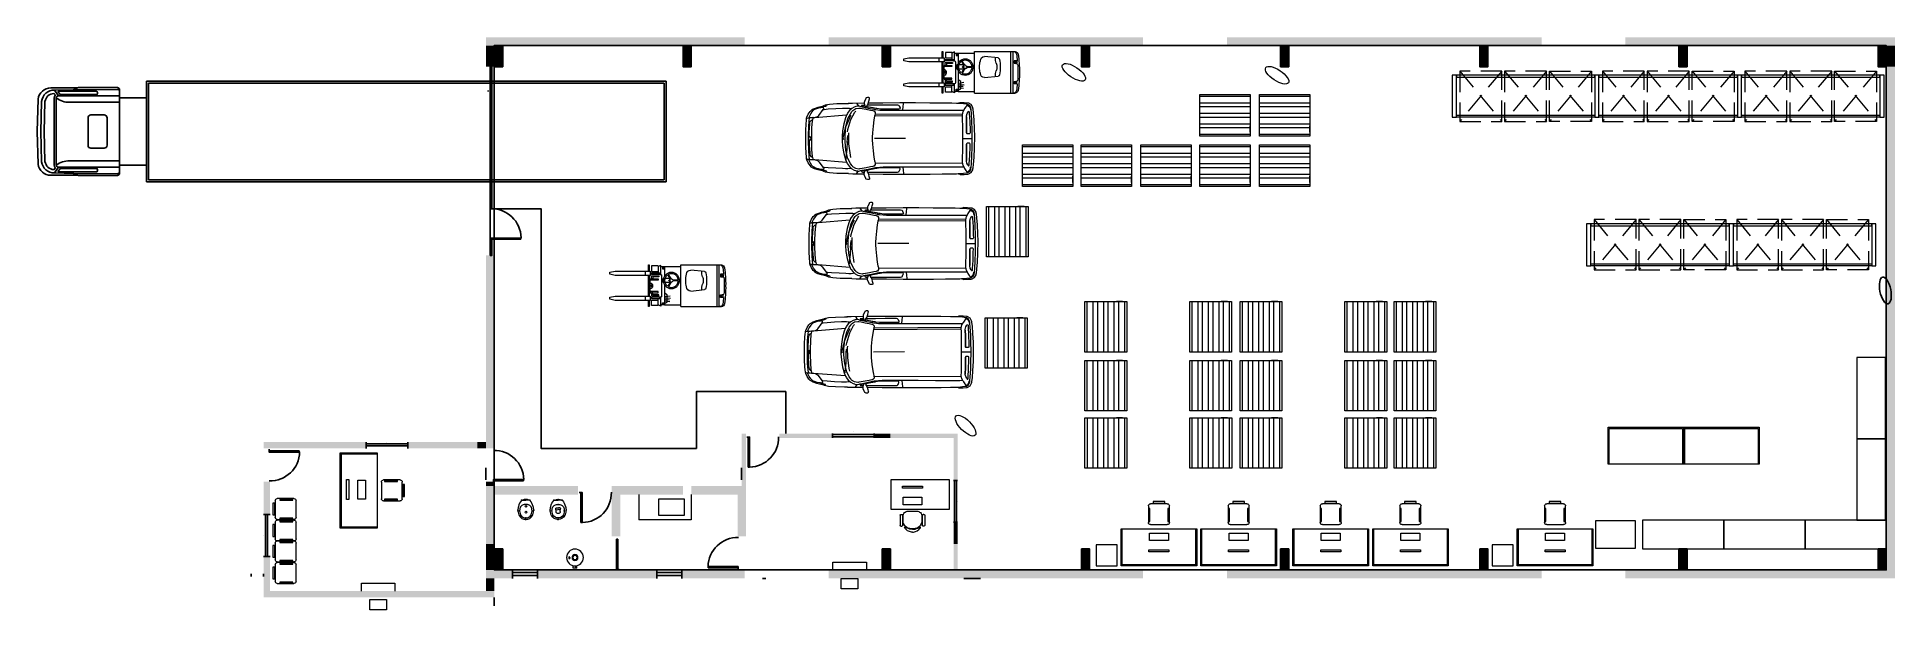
# Model space of a CAD drawing. Header units: millimetres. Extents: x 106 to 150.3, y 96.8 to 110.4.
import ezdxf

# ---------------------------------------------------------------- set-up
doc = ezdxf.new("R2010")
doc.units = ezdxf.units.MM
doc.linetypes.add('CONTINUA', pattern=[0])
doc.linetypes.add('DASHED', pattern=[0.75, 0.5, -0.25])
for name, color, linetype in [('0-SENDA PEATONAL', 51, 'Continuous'), ('01-VEHICULOS', 252, 'Continuous'), ('PDF2_Geometry', 7, 'Continuous'), ('PDF_ABERTURAS', 7, 'Continuous')]:
    doc.layers.add(name, color=color, linetype=linetype)
doc.layers.add('Hatch Muros', color=8, linetype='Continuous', true_color=0x817e7e)
for name, color, linetype, lineweight in [('Mobiliario', 252, 'Continuous', 15), ('MUEBLES', 252, 'CONTINUA', 15), ('VISTA', 7, 'Continuous', 20)]:
    doc.layers.add(name, color=color, linetype=linetype, lineweight=lineweight)

# ---------------------------------------------------------------- blocks, each defined once
blk = doc.blocks.new('A$C4f239783')
at = {"layer": '01-VEHICULOS'}
for p, q in [((-13.33361, 1.200103), (-13.333647, -1.199897)), ((-0.938185, 1.2), (-13.33361, 1.200103)), ((-13.283611, 1.150102), (-13.283646, -1.149898)), ((-0.988186, 1.150001), (-13.283611, 1.150102)), ((-0.988186, 1.150001), (-0.988222, -1.149999)), ((-0.938185, 1.2), (-0.93819, 0.804735)), ((-0.298217, 0.997044), (-0.298217, 0.804735)), ((-0.24841, 1.047044), (0.681643, 1.051107)), ((-0.247918, 1.003874), (0.796301, 0.996891)), ((0.224316, 0.90958), (0.224316, 0.92958)), ((0.254316, 0.95958), (1.155442, 0.95958)), ((0.681643, 1.051107), (0.700342, 1.042265)), ((1.34036, 1.042265), (0.700342, 1.042265)), ((0.700342, 1.042265), (0.796301, 0.996891)), ((0.796301, 0.996891), (1.253788, 0.987719)), ((1.128992, 0.892745), (1.163719, 0.943968)), ((1.160135, 0.84958), (1.253788, 0.987719)), ((1.237364, 0.874392), (1.256867, 0.903159)), ((-0.93819, 0.804735), (-0.938218, -0.804735)), ((-0.298217, 0.804735), (-0.93819, 0.804735)), ((-0.298217, 0.84958), (1.160135, 0.84958)), ((-0.298217, 0.804735), (-0.298217, 0)), ((-0.298217, 0.696997), (0.896567, 0.696997)), ((0.254316, 0.87958), (1.10416, 0.87958)), ((1.210135, 0.79958), (1.210135, 0)), ((1.260135, 0.79958), (1.260135, 0)), ((1.479781, 0.71362), (1.501152, -0.007934)), ((1.559652, 0.719866), (1.581128, -0.005978)), ((1.643711, 0.774402), (1.666374, 0)), ((-0.298217, -0.804735), (-0.298217, 0)), ((0, 0.328142), (0, -0.328142)), ((0.067892, 0.396034), (0.384719, 0.396034)), ((0.45261, 0.328142), (0.45261, -0.328142)), ((1.210135, -0.79958), (1.210135, 0)), ((1.260135, -0.79958), (1.260135, 0)), ((1.479781, -0.71362), (1.501152, 0.007934)), ((1.559652, -0.719866), (1.581128, 0.005978)), ((1.643711, -0.774402), (1.666374, 0)), ((0.067892, -0.396034), (0.384719, -0.396034)), ((-0.938218, -0.804735), (-0.938223, -1.2)), ((-0.298217, -0.804735), (-0.938218, -0.804735)), ((-0.298217, -0.696997), (0.896567, -0.696997)), ((-0.298217, -0.997044), (-0.298217, -0.804735)), ((-0.298217, -0.84958), (1.160135, -0.84958)), ((0.254316, -0.87958), (1.10416, -0.87958)), ((1.160135, -0.84958), (1.253788, -0.987719)), ((1.237364, -0.874392), (1.256867, -0.903159)), ((-0.938223, -1.2), (-13.333647, -1.199897)), ((-0.988222, -1.149999), (-13.283646, -1.149898)), ((-0.24841, -1.047044), (0.681643, -1.051107)), ((-0.247918, -1.003874), (0.796301, -0.996891)), ((0.224316, -0.90958), (0.224316, -0.92958)), ((0.254316, -0.95958), (1.155442, -0.95958)), ((0.681643, -1.051107), (0.700342, -1.042265)), ((0.700342, -1.042265), (0.796301, -0.996891)), ((1.34036, -1.042265), (0.700342, -1.042265)), ((0.796301, -0.996891), (1.253788, -0.987719)), ((1.128992, -0.892745), (1.163719, -0.943968))]:
    blk.add_line(p, q, dxfattribs=at)
for centre, radius, start, end in [((-0.248217, 0.997044), 0.05, 90.221033, 180), ((-0.248217, 0.953875), 0.05, 89.657281, 180), ((0.254316, 0.92958), 0.03, 90, 180), ((0.254316, 0.90958), 0.03, 180, 270), ((1.10416, 0.90958), 0.03, 270, 325.864172), ((1.155442, 0.94958), 0.01, 325.864172, 90), ((1.256301, 0.682027), 0.305702, 7.110138, 90.471044), ((1.265144, 0.897548), 0.01, 87.650338, 145.864172), ((1.256301, 0.682027), 0.225702, 8.046375, 87.650338), ((1.34036, 0.736563), 0.305702, 7.110138, 89.999992), ((0.894986, 1.232364), 0.535369, 270.169155, 306.061698), ((1.160135, 0.79958), 0.05, 0, 90), ((1.245641, 0.86878), 0.01, 145.864172, 218.983266), ((1.160135, 0.79958), 0.1, 0, 38.983266), ((0.067892, 0.328142), 0.067892, 90, 180), ((0.384719, 0.328142), 0.067892, 0, 90), ((0.067892, -0.328142), 0.067892, 180, 270), ((0.384719, -0.328142), 0.067892, 270, 0), ((0.254316, -0.90958), 0.03, 90, 180), ((0.894986, -1.232364), 0.535369, 53.938302, 89.830845), ((1.10416, -0.90958), 0.03, 34.135828, 90), ((1.160135, -0.79958), 0.05, 270, 0), ((1.245641, -0.86878), 0.01, 141.016734, 214.135828), ((1.160135, -0.79958), 0.1, 321.016734, 0), ((1.256301, -0.682027), 0.305702, 269.528956, 352.889862), ((1.256301, -0.682027), 0.225702, 272.349662, 351.953625), ((1.34036, -0.736563), 0.305702, 270.000008, 352.889862), ((-0.248217, -0.953875), 0.05, 180, 270.342719), ((-0.248217, -0.997044), 0.05, 180, 269.778967), ((0.254316, -0.92958), 0.03, 180, 270), ((1.155442, -0.94958), 0.01, 270, 34.135828), ((1.265144, -0.897548), 0.01, 214.135828, 272.349662)]:
    blk.add_arc(centre, radius, start, end, dxfattribs=at)
blk = doc.blocks.new('A$C5AA56A8C')
for p, q in [((0, 1.2), (1, 1.2)), ((0, 0), (0, 1.2)), ((0.05, 1.2), (0.05, 0)), ((0.2, 0), (0.2, 1.2)), ((0.3, 1.2), (0.3, 0)), ((0.45, 0), (0.45, 1.2)), ((0.55, 1.2), (0.55, 0)), ((0.7, 0), (0.7, 1.2)), ((0.8, 1.2), (0.8, 0)), ((0.95, 0), (0.95, 1.2)), ((1, 1.2), (1, 0)), ((1, 0), (0, 0)), ((0.1, 0), (0.25, 0))]:
    blk.add_line(p, q)
blk = doc.blocks.new('au_elev')
for p, q in [((-1.844, 0.4975), (-1.844, 0.3485)), ((-1.822, 0.4975), (-1.844, 0.4975)), ((-1.822, 0.3485), (-1.822, 0.4975)), ((-1.76489, 0.47338), (-1.76489, 0.343)), ((-1.605765, 0.47338), (-1.76489, 0.47338)), ((-1.546994, 0.48674), (-1.60735, 0.4575)), ((-1.60735, 0.4575), (-1.60735, 0.304987)), ((-1.546994, 0.4575), (-1.546994, 0.48674)), ((-1.546994, 0.4575), (-1.546994, 0.270795)), ((-1.45611, 0.4575), (-1.546994, 0.4575)), ((-1.510252, 0.443358), (-1.510252, 0.403358)), ((-1.470252, 0.443358), (-1.510252, 0.443358)), ((-1.470252, 0.403358), (-1.470252, 0.443358)), ((-1.45611, -0.03261), (-1.45611, 0.4575)), ((-1.45611, 0.4575), (-1.067, 0.4575)), ((-1.067, 0.4975), (-0.09782, 0.4975)), ((-1.067, 0.4975), (-1.067, -0.4975)), ((-0.201262, 0.4975), (-0.201262, -0.4975)), ((-0.151918, 0.4975), (-0.151918, -0.4975)), ((-2.639, 0.3485), (-2.759, 0.321883)), ((-2.759, 0.321883), (-2.759, 0.27501)), ((-2.759, 0.27501), (-2.639, 0.2485)), ((-1.797, 0.3485), (-2.639, 0.3485)), ((-2.639, 0.2485), (-1.797, 0.2485)), ((-1.909, 0.3485), (-1.909, 0.2485)), ((-1.844, 0.2485), (-1.844, -0.2485)), ((-1.822, -0.2485), (-1.822, 0.2485)), ((-1.797, 0.2485), (-1.797, 0.3485)), ((-1.797, 0.137873), (-1.797, 0.165273)), ((-1.797, 0.165273), (-1.609387, 0.165273)), ((-1.609387, 0.137873), (-1.797, 0.137873)), ((-1.797, 0.137873), (-1.797, -0.137873)), ((-1.767, 0.270795), (-1.767, 0.304987)), ((-1.767, 0.304987), (-1.567, 0.304987)), ((-1.567, 0.270795), (-1.767, 0.270795)), ((-1.767, 0.236828), (-1.592184, 0.236828)), ((-1.767, 0.165273), (-1.767, 0.236828)), ((-1.738633, 0.165273), (-1.767, 0.165273)), ((-1.76489, 0.343), (-1.60735, 0.343)), ((-1.738633, 0.212826), (-1.738633, 0.165273)), ((-1.592184, 0.212826), (-1.738633, 0.212826)), ((-1.609387, 0.165273), (-1.609387, 0.137873)), ((-1.592184, 0.236828), (-1.592184, 0.212826)), ((-1.567, 0.304987), (-1.567, 0.270795)), ((-1.546769, 0.270795), (-1.567, 0.270795)), ((-1.526769, -0.250795), (-1.526769, 0.250795)), ((-1.510252, 0.403358), (-1.470252, 0.403358)), ((-1.456984, 0.424122), (-1.396127, 0.391514)), ((-1.396127, 0.214663), (-1.45611, 0.177527)), ((-1.439812, 0.35868), (-1.329127, 0.376569)), ((-1.43687, 0.256328), (-1.324827, 0.236854)), ((-1.435285, 0.327658), (-1.341124, 0.33196)), ((-1.435285, 0.290521), (-1.318941, 0.294823)), ((-1.396127, 0.391514), (-1.396127, 0.214663)), ((-1.319063, -0.098009), (-1.382895, 0.012551)), ((-1.301742, -0.088009), (-1.36639, 0.023964)), ((-0.83011, 0.125), (-0.506865, 0.092524)), ((-0.122266, 0.2755), (-0.122266, 0.216821)), ((-0.049347, 0.2755), (-0.122266, 0.2755)), ((-0.122266, 0.216821), (-0.04137, 0.201654)), ((-0.103325, 0.223994), (-0.103325, 0.263994)), ((-0.103325, 0.263994), (-0.063325, 0.263994)), ((-0.063325, 0.223994), (-0.103325, 0.223994)), ((-0.063325, 0.263994), (-0.063325, 0.223994)), ((-2.639, -0.2485), (-2.759, -0.275117)), ((-2.759, -0.275117), (-2.759, -0.32199)), ((-2.759, -0.32199), (-2.639, -0.3485)), ((-1.797, -0.2485), (-2.639, -0.2485)), ((-2.639, -0.3485), (-1.797, -0.3485)), ((-1.909, -0.2485), (-1.909, -0.3485)), ((-1.844, -0.3485), (-1.844, -0.4975)), ((-1.822, -0.4975), (-1.822, -0.3485)), ((-1.797, -0.137873), (-1.797, -0.165273)), ((-1.609387, -0.137873), (-1.797, -0.137873)), ((-1.797, -0.165273), (-1.609387, -0.165273)), ((-1.797, -0.3485), (-1.797, -0.2485)), ((-1.738633, -0.165273), (-1.767, -0.165273)), ((-1.767, -0.165273), (-1.767, -0.236828)), ((-1.767, -0.236828), (-1.592184, -0.236828)), ((-1.767, -0.270795), (-1.767, -0.304987)), ((-1.567, -0.270795), (-1.767, -0.270795)), ((-1.767, -0.304987), (-1.567, -0.304987)), ((-1.76489, -0.343), (-1.60735, -0.343)), ((-1.76489, -0.47338), (-1.76489, -0.343)), ((-1.738633, -0.212826), (-1.738633, -0.165273)), ((-1.592184, -0.212826), (-1.738633, -0.212826)), ((-1.609387, -0.165273), (-1.609387, -0.137873)), ((-1.60735, -0.4575), (-1.60735, -0.304987)), ((-1.592184, -0.236828), (-1.592184, -0.212826)), ((-1.567, -0.270795), (-1.546769, -0.270795)), ((-1.567, -0.304987), (-1.567, -0.270795)), ((-1.546994, -0.270795), (-1.546994, -0.4575)), ((-1.510252, -0.443358), (-1.510252, -0.403358)), ((-1.510252, -0.403358), (-1.470252, -0.403358)), ((-1.489802, -0.075), (-1.489802, -0.175)), ((-1.471063, -0.075), (-1.489802, -0.075)), ((-1.471063, -0.175), (-1.489802, -0.175)), ((-1.470252, -0.403358), (-1.470252, -0.443358)), ((-1.45611, -0.4575), (-1.45611, -0.21739)), ((-1.332347, -0.075), (-1.440082, -0.075)), ((-1.332347, -0.175), (-1.440082, -0.175)), ((-1.319063, -0.151991), (-1.382895, -0.262551)), ((-1.301742, -0.161991), (-1.36639, -0.273964)), ((-1.349762, -0.106107), (-1.327735, -0.106205)), ((-1.327735, -0.143795), (-1.349762, -0.143893)), ((-1.291933, -0.075), (-1.309253, -0.075)), ((-1.291933, -0.175), (-1.309253, -0.175)), ((-1.291933, -0.075), (-1.291933, -0.086731)), ((-1.291933, -0.163269), (-1.291933, -0.175)), ((-1.137202, -0.115), (-1.254993, -0.115)), ((-1.137202, -0.135), (-1.254993, -0.135)), ((-0.505958, -0.342427), (-0.83011, -0.375)), ((-0.122266, -0.216821), (-0.04137, -0.201654)), ((-0.122266, -0.2755), (-0.122266, -0.216821)), ((-0.049347, -0.2755), (-0.122266, -0.2755)), ((-0.103325, -0.223994), (-0.103325, -0.263994)), ((-0.063325, -0.223994), (-0.103325, -0.223994)), ((-0.103325, -0.263994), (-0.063325, -0.263994)), ((-0.063325, -0.263994), (-0.063325, -0.223994)), ((-1.844, -0.4975), (-1.822, -0.4975)), ((-1.605765, -0.47338), (-1.76489, -0.47338)), ((-1.546994, -0.48674), (-1.60735, -0.4575)), ((-1.546994, -0.4575), (-1.45611, -0.4575)), ((-1.546994, -0.4575), (-1.546994, -0.48674)), ((-1.470252, -0.443358), (-1.510252, -0.443358)), ((-1.45611, -0.4575), (-1.067, -0.4575)), ((-1.067, -0.4975), (-0.09782, -0.4975))]:
    blk.add_line(p, q)
blk.add_circle((-1.767, -0.001249), 0.015398)
for centre, radius, start, end in [((-0.146529, 0.41762), 0.080591, 8.441192, 82.383817), ((-0.108502, 0.41762), 0.080591, 8.441192, 82.383817), ((-1.808123, 0.007048), 0.066244, 353.892578, 80.33388), ((-1.546769, 0.250795), 0.02, 0, 90), ((-1.276102, -0.119226), 0.199762, 137.231175, 159.035788), ((-1.285738, -0.110312), 0.186636, 114.122761, 137.231175), ((-1.285738, -0.110312), 0.156636, 128.33591, 137.231175), ((-1.285738, -0.110312), 0.156636, 114.122761, 120.990787), ((-1.291933, -0.096479), 0.171479, 90, 114.122761), ((-1.291933, -0.096479), 0.141479, 90, 114.122761), ((-1.291933, -0.096479), 0.171479, 65.877239, 90), ((-1.291933, -0.096479), 0.141479, 65.877239, 90), ((-1.298127, -0.110312), 0.156636, 42.768825, 65.877239), ((-1.298127, -0.110312), 0.186636, 42.768825, 65.877239), ((-1.307763, -0.119226), 0.199762, 20.964212, 42.768825), ((-0.417685, -0.125), 0.533928, 163.683876, 196.316124), ((-0.83011, 0.025), 0.1, 90, 180), ((-0.389122, 0.052626), 0.182856, 165.359703, 208.549333), ((-0.511112, 0.05275), 0.04, 9.890688, 83.905009), ((-1.545424, -0.127593), 1.089917, 350.401794, 9.890688), ((-3.067096, 0.01115), 3.029305, 5.006228, 7.937014), ((-3.60704, 0.041682), 3.569256, 359.330878, 2.568829), ((-3.60704, -0.041682), 3.569256, 357.431171, 0.669122), ((-2.679268, 0.036113), 2.679511, 359.227767, 8.441192), ((-2.679268, -0.036113), 2.679511, 351.558808, 0.772233), ((-1.808123, -0.007048), 0.066244, 279.66612, 6.107422), ((-1.546769, -0.250795), 0.02, 270, 0), ((-1.261031, -0.125), 0.215902, 159.035788, 180), ((-1.261031, -0.125), 0.215902, 180, 200.964212), ((-1.276102, -0.130774), 0.199762, 200.964212, 222.768825), ((-1.261031, -0.125), 0.185902, 159.035788, 180), ((-1.261031, -0.125), 0.185902, 180, 200.964212), ((-1.276102, -0.119226), 0.169762, 137.231175, 159.035788), ((-1.276102, -0.130774), 0.169762, 200.964212, 222.768825), ((-1.285738, -0.139688), 0.186636, 222.768825, 245.877239), ((-1.285738, -0.139688), 0.156636, 222.768825, 231.66409), ((-1.285738, -0.139688), 0.156636, 239.009213, 245.877239), ((-1.291933, -0.153521), 0.171479, 245.877239, 270), ((-1.330771, -0.125), 0.026788, 135.147583, 224.852417), ((-1.291933, -0.153521), 0.141479, 245.877239, 270), ((-1.291933, -0.125), 0.038269, 135.147583, 224.852417), ((-1.291933, -0.125), 0.038269, 15.147583, 104.852417), ((-1.291933, -0.125), 0.038269, 255.147583, 344.852417), ((-1.291933, -0.153521), 0.141479, 270, 294.122761), ((-1.291933, -0.153521), 0.171479, 270, 294.122761), ((-1.298127, -0.139688), 0.156636, 294.122761, 317.231175), ((-1.298127, -0.139688), 0.186636, 294.122761, 317.231175), ((-1.307763, -0.119226), 0.169762, 20.964212, 42.768825), ((-1.307763, -0.130774), 0.169762, 317.231175, 339.035788), ((-1.307763, -0.130774), 0.199762, 317.231175, 339.035788), ((-1.322834, -0.125), 0.185902, 3.083537, 20.964212), ((-1.322834, -0.125), 0.185902, 339.035788, 356.916463), ((-1.322834, -0.125), 0.215902, 0, 20.964212), ((-1.322834, -0.125), 0.215902, 339.035788, 360), ((-0.83011, -0.275), 0.1, 180, 270), ((-0.389122, -0.302626), 0.182856, 151.450667, 194.640297), ((-0.722819, -0.111895), 0.189483, 356.034146, 24.020356), ((-0.722819, -0.138105), 0.189483, 335.979644, 3.965854), ((-0.510205, -0.302654), 0.04, 276.094991, 350.401794), ((-0.146529, -0.41762), 0.080591, 277.616183, 351.558808), ((-0.108502, -0.41762), 0.080591, 277.616183, 351.558808), ((-3.067096, -0.01115), 3.029305, 352.062986, 354.993772)]:
    blk.add_arc(centre, radius, start, end)
blk = doc.blocks.new('A$C55652626')
at = {"layer": 'Mobiliario', "linetype": 'Continuous'}
for p, q in [((0.0549, 0.05), (0.0549, 0.4483)), ((0.1049, 0.4983), (0.5023, 0.4983)), ((0.5523, 0.4483), (0.5523, 0.05)), ((0.5023, 0), (0.1049, 0))]:
    blk.add_line(p, q, dxfattribs=at)
for points in [[(0.1654, 0.4663), (0.1654, 0.4876), (0.4749, 0.4876), (0.4749, 0.4663)], [(0, 0.1087), (0, 0.3889), (0.0427, 0.3889), (0.0427, 0.1087)], [(0.1681, 0.0207), (0.1681, 0.0394), (0.4749, 0.0394), (0.4749, 0.0207)]]:
    blk.add_lwpolyline(points, close=True, dxfattribs=at)
for centre, start, end in [((0.1049, 0.4483), 90, 180), ((0.5023, 0.4483), 0, 90), ((0.1049, 0.05), 180, 270), ((0.5023, 0.05), 270, 0)]:
    blk.add_arc(centre, 0.05, start, end, dxfattribs=at)
blk = doc.blocks.new('A$C0D016993')
at = {"linetype": 'DASHED'}
for points in [[(0, 1.2), (1, 1.2), (1, 0), (0, 0), (0, 1.2)], [(0, 1.2), (1, 0)], [(1, 1.2), (0, 0)]]:
    blk.add_lwpolyline(points, dxfattribs=at)
blk = doc.blocks.new('m3bblock')
at = {"layer": 'MUEBLES'}
for points in [[(-749.171764, 662.79461), (-749.071764, 662.79461), (-749.071764, 661.79461), (-749.171764, 661.79461)], [(-749.171764, 662.79461), (-749.071764, 662.79461), (-749.071764, 661.79461), (-749.171764, 661.79461)], [(-749.071764, 662.74461), (-745.771764, 662.74461), (-745.771764, 662.79461), (-749.071764, 662.79461)], [(-745.771764, 662.79461), (-745.671764, 662.79461), (-745.671764, 661.79461), (-745.771764, 661.79461)], [(-745.771764, 662.79461), (-745.671764, 662.79461), (-745.671764, 661.79461), (-745.771764, 661.79461)], [(-749.071764, 661.84461), (-745.771764, 661.84461), (-745.771764, 661.79461), (-749.071764, 661.79461)]]:
    blk.add_lwpolyline(points, close=True, dxfattribs=at)
at = {"layer": 'MUEBLES', "rotation": 180}
for p in [(-747.991764, 662.89461), (-746.921764, 662.89461)]:
    blk.add_blockref('A$C0D016993', p, dxfattribs=at)
at = {"layer": 'MUEBLES', "xscale": -1, "rotation": 180}
blk.add_blockref('A$C0D016993', (-746.851764, 662.89461), dxfattribs=at)
blk = doc.blocks.new('mesa_trabajo_1.80x.83')
blk.add_lwpolyline([(0, 0.88), (-1.8, 0.88), (-1.8, 0), (0, 0)], close=True)
blk.add_lwpolyline([(-1.775, 0.88), (-1.775, 0.025), (-0.025, 0.025), (-0.025, 0.88)])
blk = doc.blocks.new('IRI-OCASA-Layout R 9$0$OCA_SILLA')
at = {"linetype": 'Continuous'}
for p, q in [((0.0549, 0.05), (0.0549, 0.4483)), ((0.1049, 0.4983), (0.5023, 0.4983)), ((0.5523, 0.4483), (0.5523, 0.05)), ((0.5023, 0), (0.1049, 0))]:
    blk.add_line(p, q, dxfattribs=at)
for points in [[(0.1654, 0.4663), (0.1654, 0.4876), (0.4749, 0.4876), (0.4749, 0.4663)], [(0, 0.1087), (0, 0.3889), (0.0427, 0.3889), (0.0427, 0.1087)], [(0.1681, 0.0207), (0.1681, 0.0394), (0.4749, 0.0394), (0.4749, 0.0207)]]:
    blk.add_lwpolyline(points, close=True, dxfattribs=at)
for centre, start, end in [((0.1049, 0.4483), 90, 180), ((0.5023, 0.4483), 0, 90), ((0.1049, 0.05), 180, 270), ((0.5023, 0.05), 270, 0)]:
    blk.add_arc(centre, 0.05, start, end, dxfattribs=at)
blk = doc.blocks.new('BERLINGO-11')
for p, q in [((-1531.267274, 951.569188), (-1529.729614, 969.616469)), ((-1531.267274, 951.569188), (-1529.729614, 969.616469)), ((-1530.053332, 946.956206), (-1531.267274, 951.569188)), ((-1530.053332, 946.956206), (-1531.267274, 951.569188)), ((-1528.839389, 942.505083), (-1530.053332, 946.956206)), ((-1528.839389, 942.505083), (-1530.053332, 946.956206)), ((-1529.729614, 969.616469), (-1516.699962, 979.570799)), ((-1529.729614, 969.616469), (-1516.699962, 979.570799)), ((-1516.133456, 894.594813), (-1528.839389, 942.505083)), ((-1516.133456, 894.594813), (-1528.839389, 942.505083)), ((-1516.699962, 979.570799), (-1512.16791, 979.894517)), ((-1516.699962, 979.570799), (-1512.16791, 979.894517)), ((-1499.300118, 836.730212), (-1516.133456, 894.594813)), ((-1499.300118, 836.730212), (-1516.133456, 894.594813)), ((-1512.16791, 979.894517), (-1507.716787, 980.299165)), ((-1512.16791, 979.894517), (-1507.716787, 980.299165)), ((-1507.716787, 980.299165), (-1477.772868, 979.975447)), ((-1507.716787, 980.299165), (-1477.772868, 979.975447)), ((-1477.772868, 979.975447), (-1449.28568, 966.379289)), ((-1477.772868, 979.975447), (-1449.28568, 966.379289)), ((-1449.28568, 966.379289), (-1445.481993, 960.147716)), ((-1449.28568, 966.379289), (-1445.481993, 960.147716)), ((-1445.481993, 960.147716), (-1440.707152, 951.973836)), ((-1445.481993, 960.147716), (-1440.707152, 951.973836)), ((-1440.707152, 951.973836), (-1408.254418, 879.380065)), ((-1440.707152, 951.973836), (-1408.254418, 879.380065)), ((-4025.433869, 442.765354), (-4011.756781, 615.46893)), ((-4025.433869, 442.765354), (-4011.756781, 615.46893)), ((-4011.756781, 615.46893), (-4001.721522, 701.739788)), ((-4011.756781, 615.46893), (-4001.721522, 701.739788)), ((-4001.721522, 701.739788), (-3996.865751, 725.533065)), ((-4001.721522, 701.739788), (-3996.865751, 725.533065)), ((-3996.865751, 725.533065), (-3993.142994, 743.661275)), ((-3996.865751, 725.533065), (-3993.142994, 743.661275)), ((-3993.142994, 743.661275), (-3955.591701, 808.162095)), ((-3993.142994, 743.661275), (-3955.591701, 808.162095)), ((-3970.56366, 411.202845), (-3960.123753, 592.808667)), ((-3970.56366, 411.202845), (-3960.123753, 592.808667)), ((-3960.123753, 592.808667), (-3952.273591, 689.357573)), ((-3960.123753, 592.808667), (-3952.273591, 689.357573)), ((-3955.591701, 808.162095), (-3899.42662, 841.181336)), ((-3955.591701, 808.162095), (-3899.42662, 841.181336)), ((-3952.273591, 689.357573), (-3948.146186, 718.896845)), ((-3952.273591, 689.357573), (-3948.146186, 718.896845)), ((-3949.198269, 682.640424), (-3952.273591, 682.802283)), ((-3939.729517, 685.230168), (-3949.198269, 682.640424)), ((-3948.146186, 718.896845), (-3946.203877, 732.89765)), ((-3948.146186, 718.896845), (-3946.203877, 732.89765)), ((-3946.203877, 732.89765), (-3920.872941, 783.721383)), ((-3946.203877, 732.89765), (-3920.872941, 783.721383)), ((-3935.602112, 695.751005), (-3939.729517, 685.230168)), ((-3935.197464, 699.150044), (-3935.602112, 695.751005)), ((-3933.902592, 711.208541), (-3935.197464, 699.150044)), ((-3922.491531, 746.331949), (-3933.902592, 711.208541)), ((-3900.802422, 773.443335), (-3922.491531, 746.331949)), ((-3920.872941, 783.721383), (-3873.367318, 811.642064)), ((-3920.872941, 783.721383), (-3873.367318, 811.642064)), ((-3909.785598, 593.132385), (-3920.225505, 409.017748)), ((-3907.276783, 622.590727), (-3909.785598, 593.132385)), ((-3906.629347, 629.793453), (-3907.276783, 622.590727)), ((-3899.588479, 651.644421), (-3906.629347, 629.793453)), ((-3875.633344, 786.472986), (-3900.802422, 773.443335)), ((-3887.449053, 646.788651), (-3899.588479, 651.644421)), ((-3899.42662, 841.181336), (-3886.316039, 843.609221)), ((-3899.42662, 841.181336), (-3886.316039, 843.609221)), ((-3885.749533, 643.794259), (-3887.449053, 646.788651)), ((-3886.316039, 843.609221), (-3873.367318, 846.198965)), ((-3886.316039, 843.609221), (-3873.367318, 846.198965)), ((-3881.945846, 636.753391), (-3885.749533, 643.794259)), ((-3857.343275, 596.774213), (-3881.945846, 636.753391)), ((-3858.07164, 790.438532), (-3875.633344, 786.472986)), ((-3873.367318, 846.198965), (-3787.743895, 853.563551)), ((-3873.367318, 846.198965), (-3787.743895, 853.563551)), ((-3873.367318, 811.642064), (-3860.337666, 814.069949)), ((-3873.367318, 811.642064), (-3860.337666, 814.069949)), ((-3860.337666, 814.069949), (-3851.43542, 815.850399)), ((-3860.337666, 814.069949), (-3851.43542, 815.850399)), ((-3857.990711, 806.705364), (-3860.337666, 814.069949)), ((-3852.163786, 791.085968), (-3858.07164, 790.438532)), ((-3835.654166, 759.44253), (-3857.990711, 806.705364)), ((-3840.914584, 537.776599), (-3857.343275, 596.774213)), ((-3851.43542, 815.850399), (-3773.904949, 826.856812)), ((-3851.43542, 815.850399), (-3773.904949, 826.856812)), ((-3843.18061, 406.508933), (-3841.723879, 492.537003)), ((-3841.723879, 492.537003), (-3843.18061, 406.508933)), ((-3841.723879, 492.537003), (-3841.157372, 521.18605)), ((-3841.157372, 521.18605), (-3841.723879, 492.537003)), ((-3841.157372, 521.18605), (-3840.914584, 537.776599)), ((-3805.22467, 712.827131), (-3835.654166, 759.44253)), ((-3798.669379, 705.786264), (-3805.22467, 712.827131)), ((-3791.628512, 698.17889), (-3798.669379, 705.786264)), ((-3760.956227, 643.875188), (-3791.628512, 698.17889)), ((-3787.743895, 853.563551), (-3703.658134, 854.453775)), ((-3787.743895, 853.563551), (-3703.658134, 854.453775)), ((-3711.508296, 676.73257), (-3775.928187, 676.246992)), ((-3773.904949, 826.856812), (-3668.615655, 836.244635)), ((-3773.904949, 826.856812), (-3668.615655, 836.244635)), ((-3745.903338, 567.154012), (-3760.956227, 643.875188)), ((-3752.944206, 251.44799), (-3748.735871, 493.670016)), ((-3748.735871, 493.670016), (-3746.550774, 548.135577)), ((-1666.581416, 577.755778), (-3746.550774, 587.548249)), ((-3746.550774, 548.135577), (-3745.903338, 567.154012)), ((-1656.869875, 538.343106), (-3746.550774, 548.135577)), ((-3507.40407, 677.218147), (-3711.508296, 676.73257)), ((-3703.658134, 854.453775), (-3691.356848, 853.563551)), ((-3703.658134, 854.453775), (-3691.356848, 853.563551)), ((-3691.356848, 853.563551), (-3686.501077, 853.239833)), ((-3691.356848, 853.563551), (-3686.501077, 853.239833)), ((-3686.501077, 853.239833), (-3649.111643, 839.562745)), ((-3686.501077, 853.239833), (-3649.111643, 839.481816)), ((-3668.615655, 836.244635), (-3645.874463, 836.973001)), ((-3668.615655, 836.244635), (-3645.874463, 836.973001)), ((-3649.111643, 839.562745), (-3645.874463, 836.973001)), ((-3649.111643, 839.481816), (-3645.874463, 836.973001)), ((-3645.874463, 836.973001), (-3607.432945, 838.429732)), ((-3645.874463, 836.973001), (-3607.432945, 838.429732)), ((-3607.432945, 838.429732), (-3491.865604, 840.776688)), ((-3607.432945, 838.429732), (-3491.865604, 840.776688)), ((-3132.538576, 676.975358), (-3507.40407, 677.218147)), ((-3491.865604, 840.776688), (-3262.5923, 843.932939)), ((-3491.865604, 840.776688), (-3262.5923, 843.932939)), ((-3262.5923, 843.932939), (-2970.679554, 846.198965)), ((-3262.5923, 843.932939), (-2970.679554, 846.198965)), ((-2716.965538, 676.246992), (-3132.538576, 676.975358)), ((-2970.679554, 846.198965), (-2628.995159, 847.251049)), ((-2970.679554, 846.198965), (-2628.995159, 847.251049)), ((-2424.000708, 675.518627), (-2716.965538, 676.246992)), ((-2628.995159, 847.251049), (-2250.406908, 847.170119)), ((-2628.995159, 847.251049), (-2250.406908, 847.170119)), ((-2326.318789, 675.437697), (-2424.000708, 675.518627)), ((-2342.261902, 833.81675), (-2343.799563, 846.846401)), ((-2333.926163, 755.396054), (-2342.261902, 833.81675)), ((-2327.209013, 684.663662), (-2333.926163, 755.396054)), ((-2326.318789, 675.437697), (-2327.209013, 684.663662)), ((-2273.1481, 675.437697), (-2326.318789, 675.437697)), ((-2044.84595, 675.275838), (-2273.1481, 675.437697)), ((-2258.095211, 725.533065), (-2259.551942, 721.2438)), ((-2259.551942, 721.2438), (-2254.048736, 704.976969)), ((-2256.55755, 730.388835), (-2258.095211, 725.533065)), ((-2239.481424, 774.090771), (-2256.55755, 730.388835)), ((-2254.048736, 704.976969), (-2232.764274, 699.150044)), ((-2250.406908, 847.170119), (-1847.458873, 845.632459)), ((-2250.406908, 847.170119), (-1847.458873, 845.632459)), ((-2236.972609, 778.056317), (-2239.481424, 774.090771)), ((-2234.221005, 782.58837), (-2236.972609, 778.056317)), ((-2217.711385, 796.751034), (-2234.221005, 782.58837)), ((-2225.642477, 699.150044), (-2166.968582, 699.150044)), ((-2225.642477, 699.150044), (-2166.968582, 699.150044)), ((-2193.189743, 802.011452), (-2217.711385, 796.751034)), ((-2184.934933, 802.011452), (-2193.189743, 802.011452)), ((-2121.324338, 802.011452), (-2184.934933, 802.011452)), ((-2166.968582, 699.150044), (-1990.623178, 699.150044)), ((-2166.968582, 699.150044), (-1990.623178, 699.150044)), ((-1930.65441, 801.687734), (-2121.324338, 802.011452)), ((-1886.466897, 676.004204), (-2044.84595, 675.275838)), ((-1990.623178, 699.150044), (-1869.55263, 699.150044)), ((-1990.623178, 699.150044), (-1869.55263, 699.150044)), ((-1700.571811, 801.040298), (-1930.65441, 801.687734)), ((-1868.095898, 676.246992), (-1886.466897, 676.004204)), ((-1869.55263, 699.150044), (-1829.006945, 699.150044)), ((-1869.55263, 699.150044), (-1829.006945, 699.150044)), ((-1854.256952, 676.408851), (-1868.095898, 676.246992)), ((-1775.512538, 680.212539), (-1854.256952, 676.408851)), ((-1847.458873, 845.632459), (-1501.063398, 842.791488)), ((-1847.458873, 845.632459), (-1501.063398, 842.791488)), ((-1829.006945, 699.150044), (-1794.935621, 699.150044)), ((-1829.006945, 699.150044), (-1794.935621, 699.150044)), ((-1794.935621, 699.150044), (-1705.589441, 713.150849)), ((-1794.935621, 699.150044), (-1705.589441, 713.150849)), ((-1677.264112, 691.866388), (-1775.512538, 680.212539)), ((-1705.589441, 713.150849), (-1692.559789, 715.578735)), ((-1705.589441, 713.150849), (-1692.559789, 715.578735)), ((-1507.959575, 800.231003), (-1700.571811, 801.040298)), ((-1692.559789, 715.578735), (-1679.611068, 718.168479)), ((-1692.559789, 715.578735), (-1684.304979, 717.278254)), ((-1684.304979, 717.278254), (-1614.220023, 730.065117)), ((-1679.611068, 718.168479), (-1635.585414, 726.26143)), ((-1653.632695, 695.831934), (-1677.264112, 691.866388)), ((-1637.93237, 657.066698), (-1665.448403, 622.02422)), ((-1665.448403, 622.02422), (-1664.234461, 569.581897)), ((-1664.234461, 569.581897), (-1660.107056, 558.008977)), ((-1660.107056, 558.008977), (-1650.800162, 531.868745)), ((-1630.082207, 699.959339), (-1653.632695, 695.831934)), ((-1650.800162, 531.868745), (-1634.371471, 447.459265)), ((-1627.492463, 659.818302), (-1637.93237, 657.066698)), ((-1635.585414, 726.26143), (-1552.875454, 741.15246)), ((-1634.371471, 447.459265), (-1613.653516, 295.230856)), ((-1494.848995, 727.556302), (-1630.082207, 699.959339)), ((-1609.68797, 664.835931), (-1627.492463, 659.818302)), ((-1614.220023, 730.065117), (-1521.151086, 746.655667)), ((-1552.389877, 677.541865), (-1609.68797, 664.835931)), ((-1552.875454, 741.15246), (-1460.453952, 757.176503)), ((-1452.52286, 697.612383), (-1552.389877, 677.541865)), ((-1521.151086, 746.655667), (-1501.161496, 750.135636)), ((-1478.037925, 800.071845), (-1507.959575, 800.231003)), ((-1495.901078, 827.18053), (-1499.300118, 836.730212)), ((-1495.901078, 827.18053), (-1499.300118, 836.730212)), ((-1494.444347, 823.053125), (-1495.901078, 827.18053)), ((-1494.444347, 823.053125), (-1495.901078, 827.18053)), ((-1354.598152, 756.609997), (-1494.848995, 727.556302)), ((-1472.836168, 792.785488), (-1494.444347, 823.053125)), ((-1472.836168, 792.785488), (-1494.444347, 823.053125)), ((-1478.096586, 753.777464), (-1469.922705, 791.085968)), ((-1478.096586, 753.777464), (-1469.922705, 791.085968)), ((-1474.940335, 754.505829), (-1478.096586, 753.777464)), ((-1474.940335, 754.505829), (-1478.096586, 753.777464)), ((-1432.533271, 761.627626), (-1474.940335, 754.505829)), ((-1432.533271, 761.627626), (-1474.940335, 754.505829)), ((-1469.922705, 791.085968), (-1472.836168, 792.785488)), ((-1469.922705, 791.085968), (-1472.836168, 792.785488)), ((-1460.453952, 757.176503), (-1395.629414, 768.021058)), ((-1355.731165, 715.255017), (-1452.52286, 697.612383)), ((-1427.677501, 762.436922), (-1432.533271, 761.627626)), ((-1427.677501, 762.436922), (-1432.533271, 761.627626)), ((-1424.683109, 763.003428), (-1427.677501, 762.436922)), ((-1424.683109, 763.003428), (-1427.677501, 762.436922)), ((-1416.10458, 769.396859), (-1424.683109, 763.003428)), ((-1416.10458, 769.396859), (-1424.683109, 763.003428)), ((-1414.728779, 780.80792), (-1416.10458, 769.396859)), ((-1414.728779, 780.80792), (-1416.10458, 769.396859)), ((-1411.491598, 803.872831), (-1414.728779, 789.467378)), ((-1411.491598, 803.872831), (-1414.728779, 789.467378)), ((-1414.728779, 789.467378), (-1414.728779, 784.611607)), ((-1414.728779, 789.467378), (-1414.728779, 784.611607)), ((-1414.728779, 784.611607), (-1414.728779, 780.80792)), ((-1414.728779, 784.611607), (-1414.728779, 780.80792)), ((-1401.456339, 799.664496), (-1412.424181, 799.722836)), ((-1409.792079, 805.896069), (-1411.491598, 803.872831)), ((-1409.792079, 805.896069), (-1411.491598, 803.872831)), ((-1408.011629, 808.243025), (-1409.792079, 805.896069)), ((-1408.011629, 808.243025), (-1409.792079, 805.896069)), ((-1408.254418, 879.380065), (-1406.554898, 873.148492)), ((-1408.254418, 879.380065), (-1406.554898, 873.148492)), ((-1402.994, 833.81675), (-1408.011629, 808.243025)), ((-1402.994, 833.81675), (-1408.011629, 808.243025)), ((-1406.554898, 873.148492), (-1405.017237, 866.997849)), ((-1406.554898, 873.148492), (-1405.017237, 866.997849)), ((-1405.017237, 866.997849), (-1402.994, 833.81675)), ((-1405.017237, 866.997849), (-1402.994, 833.81675)), ((-1403.486053, 841.886428), (-1123.058822, 838.591591)), ((-1403.486053, 841.886428), (-1123.058822, 838.591591)), ((-1365.847354, 799.340778), (-1401.456339, 799.664496)), ((-1395.629414, 768.021058), (-1374.021235, 771.339168)), ((-1374.021235, 771.339168), (-1366.818508, 772.55311)), ((-1366.818508, 772.55311), (-1345.291258, 779.27026)), ((-1360.344148, 799.340778), (-1365.847354, 799.340778)), ((-1343.42988, 796.103598), (-1360.344148, 799.340778)), ((-1303.450701, 723.914474), (-1355.731165, 715.255017)), ((-1328.53885, 761.546697), (-1354.598152, 756.609997)), ((-1345.291258, 779.27026), (-1335.822506, 788.415294)), ((-1335.822506, 788.415294), (-1343.42988, 796.103598)), ((-1314.376185, 764.2983), (-1328.53885, 761.546697)), ((-1259.425048, 787.363211), (-1314.376185, 764.2983)), ((-1289.611755, 725.533065), (-1303.450701, 723.914474)), ((-1275.772809, 727.151655), (-1289.611755, 725.533065)), ((-1282.16624, 774.657278), (-1282.16624, 774.657278)), ((-1282.16624, 774.657278), (-1242.672639, 768.992212)), ((-1201.398588, 715.578735), (-1275.772809, 727.151655)), ((-1229.481128, 826.452165), (-1259.425048, 787.363211)), ((-1242.672639, 768.992212), (-1210.462693, 763.327146)), ((-1227.781609, 836.973001), (-1229.481128, 826.452165)), ((-1210.462693, 763.327146), (-1210.462693, 763.327146)), ((-1210.462693, 763.327146), (-1199.294421, 760.737402)), ((-1131.880138, 671.310292), (-1201.398588, 715.578735)), ((-1178.333678, 629.955312), (-1199.37535, 655.367179)), ((-1178.333678, 629.955312), (-1199.37535, 655.367179)), ((-1199.294421, 760.737402), (-1166.517969, 748.112398)), ((-1084.860093, 456.928018), (-1178.333678, 629.955312)), ((-1084.860093, 456.928018), (-1178.333678, 629.955312)), ((-1166.517969, 748.112398), (-1110.838466, 717.035466)), ((-1120.550007, 656.500192), (-1131.880138, 671.310292)), ((-1123.058822, 838.591591), (-1019.792766, 836.973001)), ((-1123.058822, 838.591591), (-1019.792766, 836.973001)), ((-1109.138946, 641.771021), (-1120.550007, 656.500192)), ((-1110.838466, 717.035466), (-1052.650147, 667.749394)), ((-1073.934609, 592.808667), (-1109.138946, 641.771021)), ((-1060.904957, 505.566654), (-1093.033973, 558.089907)), ((-1089.392145, 705.786264), (-1079.114097, 708.214149)), ((-1089.392145, 705.786264), (-1089.392145, 705.786264)), ((-1014.1277, 216.000864), (-1084.860093, 456.928018)), ((-1014.1277, 216.000864), (-1084.860093, 456.928018)), ((-1079.114097, 708.214149), (-1051.031557, 713.312708)), ((-1015.74629, 476.027383), (-1073.934609, 592.808667)), ((-1056.291975, 499.416011), (-952.378483, 251.52892)), ((-1056.291975, 499.416011), (-952.378483, 251.52892)), ((-1052.650147, 667.749394), (-1011.537956, 616.925661)), ((-1051.031557, 713.312708), (-1009.433789, 717.844761)), ((-959.014703, 836.973001), (-1029.504307, 836.973001)), ((-966.055571, 285.438385), (-1015.74629, 476.027383)), ((-1011.537956, 616.925661), (-1001.098049, 597.988156)), ((-1009.433789, 717.844761), (-971.315989, 719.058704)), ((-1001.098049, 597.988156), (-987.582821, 573.871161)), ((-987.582821, 573.871161), (-956.910536, 495.612324)), ((-225.793335, 503.705275), (-983.698204, 563.997761)), ((-971.315989, 719.058704), (-958.610056, 718.330338)), ((-747.464962, 832.440948), (-959.014703, 836.973001)), ((-958.610056, 718.330338), (-958.610056, 718.330338)), ((-958.610056, 718.330338), (-888.120452, 715.983382)), ((-956.910536, 495.612324), (-916.931358, 354.228469)), ((-888.120452, 715.983382), (-725.937712, 708.861585)), ((-576.056258, 819.735015), (-747.464962, 832.440948)), ((-725.937712, 708.861585), (-545.95048, 697.531454)), ((-481.935237, 800.878439), (-576.056258, 819.735015)), ((-545.95048, 697.531454), (-445.840675, 687.819913)), ((-521.995345, 810.266262), (-507.185244, 776.033079)), ((-507.185244, 776.033079), (-507.185244, 776.033079)), ((-507.185244, 776.033079), (-478.455268, 766.564327)), ((-443.655578, 785.259044), (-481.935237, 800.878439)), ((-478.455268, 766.564327), (-407.884735, 744.47057)), ((-445.840675, 687.819913), (-422.047399, 681.992988)), ((-432.082658, 778.056317), (-443.655578, 785.259044)), ((-436.857499, 724.723769), (-428.117112, 735.649253)), ((-436.452852, 709.428092), (-436.857499, 724.723769)), ((-430.625927, 696.47937), (-436.452852, 709.428092)), ((-399.548995, 771.905674), (-432.082658, 778.056317)), ((-426.984099, 691.057093), (-430.625927, 696.47937)), ((-428.117112, 735.649253), (-424.151566, 737.348773)), ((-322.827819, 552.667629), (-426.984099, 691.057093)), ((-426.984099, 691.057093), (-426.984099, 691.057093)), ((-424.151566, 737.348773), (-412.740505, 739.372011)), ((-424.151566, 737.348773), (-424.151566, 737.348773)), ((-412.740505, 739.372011), (-391.698832, 739.45294)), ((-407.884735, 744.47057), (-386.843062, 738.077139)), ((-302.7573, 747.707751), (-399.548995, 771.905674)), ((-391.698832, 739.45294), (-387.004921, 738.562716)), ((-387.004921, 738.562716), (-387.004921, 737.672491)), ((-387.004921, 737.672491), (-364.02094, 734.759029)), ((-364.02094, 734.759029), (-309.555379, 723.186109)), ((-316.515317, 544.979326), (-322.827819, 552.667629)), ((-288.756495, 521.752556), (-316.515317, 544.979326)), ((-309.555379, 723.186109), (-244.8927, 703.19652)), ((-217.862243, 718.330338), (-302.7573, 747.707751)), ((-273.541747, 513.821464), (-288.756495, 521.752556)), ((-265.367866, 511.15079), (-273.541747, 513.821464)), ((-273.541747, 513.821464), (-273.541747, 513.821464)), ((-231.70119, 506.537808), (-265.367866, 511.15079)), ((-244.8927, 703.19652), (-202.890284, 683.935296)), ((-171.651492, 501.439249), (-231.70119, 506.537808)), ((-200.13868, 502.572262), (-225.793335, 503.705275)), ((-225.793335, 503.705275), (-225.793335, 503.705275)), ((-171.570563, 696.398441), (-217.862243, 718.330338)), ((-202.890284, 683.935296), (-191.398293, 674.385614)), ((-141.383855, 499.092293), (-200.13868, 502.572262)), ((-191.398293, 674.385614), (-191.398293, 674.385614)), ((-191.398293, 674.385614), (-181.201175, 666.292663)), ((-181.767681, 499.011364), (-180.31095, 499.011364)), ((-181.201175, 666.292663), (-154.737225, 637.967334)), ((-180.31095, 499.011364), (-175.617038, 483.634757)), ((-175.617038, 483.634757), (-162.10181, 416.139545)), ((-117.914297, 498.282998), (-171.651492, 501.439249)), ((-157.407899, 687.577124), (-171.570563, 696.398441)), ((-165.338991, 687.010617), (-165.338991, 687.010617)), ((-143.89267, 677.865583), (-157.407899, 687.577124)), ((-157.407899, 687.577124), (-157.407899, 687.577124)), ((-157.407899, 687.577124), (-157.407899, 687.577124)), ((-154.737225, 637.967334), (-118.399874, 583.663632)), ((-110.630641, 644.765413), (-143.89267, 677.865583)), ((-76.802106, 493.750946), (-141.383855, 499.092293)), ((-118.399874, 583.663632), (-86.918295, 519.648389)), ((-94.525669, 497.230915), (-117.914297, 498.282998)), ((-68.547296, 582.125971), (-110.630641, 644.765413)), ((-98.167497, 495.450465), (-98.167497, 492.617932)), ((-98.167497, 492.617932), (-94.040092, 484.201263)), ((-86.594577, 494.883959), (-94.525669, 497.230915)), ((-94.525669, 497.230915), (-94.525669, 497.230915)), ((-94.525669, 497.230915), (-94.525669, 497.230915)), ((-94.040092, 484.201263), (-84.490409, 424.151566)), ((-86.918295, 519.648389), (-78.582555, 497.473703)), ((-78.582555, 493.993734), (-86.594577, 494.883959)), ((-78.582555, 493.993734), (-78.582555, 493.993734)), ((-41.516839, 489.299822), (-76.802106, 493.750946)), ((-35.932703, 509.370341), (-68.547296, 582.125971)), ((-33.828536, 486.629149), (-41.516839, 489.299822)), ((-28.244399, 484.039404), (-35.932703, 509.370341)), ((-28.244399, 484.848699), (-26.625809, 484.848699)), ((-26.625809, 484.848699), (-22.579334, 469.553022)), ((-22.579334, 469.553022), (-21.365391, 466.639559)), ((-21.365391, 466.639559), (-21.365391, 466.639559)), ((-21.365391, 466.639559), (-18.12821, 435.967275)), ((-4039.110956, 57.621812), (-4035.307269, 230.244458)), ((-4039.110956, 57.621812), (-4035.307269, 230.244458)), ((-4035.307269, -230.082599), (-4039.110956, 57.621812)), ((-4035.307269, -230.082599), (-4039.110956, 57.621812)), ((-4035.307269, 230.244458), (-4025.433869, 442.765354)), ((-4035.307269, 230.244458), (-4025.433869, 442.765354)), ((-3980.679849, 50.985592), (-3977.928246, 203.780508)), ((-3980.679849, 50.985592), (-3977.928246, 203.780508)), ((-3980.679849, 0), (-3980.679849, 50.985592)), ((-3980.679849, 0), (-3980.679849, 50.985592)), ((-3980.679849, -50.823733), (-3980.679849, 0)), ((-3980.679849, -50.823733), (-3980.679849, 0)), ((-3753.186994, 0), (-3980.679849, 0)), ((-3977.928246, 203.780508), (-3970.56366, 411.202845)), ((-3977.928246, 203.780508), (-3970.56366, 411.202845)), ((-3926.457077, 188.808549), (-3926.699865, 141.221996)), ((-3926.699865, 141.221996), (-3926.618936, 136.366226)), ((-3926.618936, 136.366226), (-3923.138967, 117.42872)), ((-3920.225505, 409.017748), (-3926.457077, 188.808549)), ((-3923.138967, 117.42872), (-3913.346496, 108.364615)), ((-3913.346496, 108.364615), (-3909.947457, 108.364615)), ((-3909.947457, 108.364615), (-3861.227891, 108.364615)), ((-3861.227891, 108.364615), (-3858.476288, 108.364615)), ((-3858.476288, 108.364615), (-3849.81683, 118.238015)), ((-3849.81683, 118.238015), (-3845.851284, 132.967186)), ((-3849.088464, 122.041702), (-3849.493112, 120.74683)), ((-3845.851284, 133.614622), (-3849.088464, 122.041702)), ((-3845.851284, 160.159502), (-3845.608496, 227.007278)), ((-3845.608496, 227.007278), (-3845.851284, 160.159502)), ((-3845.851284, 137.903886), (-3845.851284, 160.159502)), ((-3845.851284, 160.159502), (-3845.851284, 137.903886)), ((-3845.851284, 132.967186), (-3845.851284, 137.903886)), ((-3845.851284, 137.903886), (-3845.851284, 133.614622)), ((-3845.608496, 227.007278), (-3844.637341, 312.387912)), ((-3844.637341, 312.387912), (-3845.608496, 227.007278)), ((-3844.637341, 312.387912), (-3843.18061, 406.508933)), ((-3843.18061, 406.508933), (-3844.637341, 312.387912)), ((-3753.186994, 62.963159), (-3752.944206, 251.44799)), ((-3753.186994, 0), (-3753.186994, 62.963159)), ((-3753.186994, -62.720371), (-3753.186994, 0)), ((-2389.686596, 1.294872), (-1650.233655, -1.61859)), ((-1613.653516, 295.230856), (-1600.057359, 134.909495)), ((-1600.057359, 134.909495), (-1595.039729, 33.828536)), ((-1595.039729, 33.828536), (-1595.039729, 0)), ((-1595.039729, 0), (-1595.039729, -33.666677)), ((-1036.059598, 99.867016), (-1040.106073, 139.522477)), ((-1036.059598, 99.867016), (-1040.106073, 139.522477)), ((-1038.082835, -128.192345), (-1036.059598, 99.867016)), ((-1038.082835, -128.192345), (-1036.059598, 99.867016)), ((-1018.578823, 60.211556), (-1016.717445, 52.199534)), ((-1018.578823, 60.211556), (-1016.717445, 52.199534)), ((-1004.335229, 156.436744), (-1014.1277, 216.000864)), ((-1004.335229, 156.436744), (-1014.1277, 216.000864)), ((-1011.133308, 61.911076), (-1013.884912, 70.732392)), ((-1011.133308, 61.911076), (-1013.884912, 70.732392)), ((-1002.797569, -9.95433), (-1011.133308, 61.911076)), ((-1002.797569, -9.95433), (-1011.133308, 61.911076)), ((-945.013898, 71.379829), (-966.055571, 285.438385)), ((-952.378483, 251.52892), (-897.022698, 18.532858)), ((-952.378483, 251.52892), (-897.022698, 18.532858)), ((-945.013898, 0), (-945.013898, 71.379829)), ((-945.013898, -71.21797), (-945.013898, 0)), ((-916.931358, 354.228469), (-887.877663, 184.843003)), ((-896.69898, 13.677087), (-897.912923, -6.63622)), ((-896.69898, 13.677087), (-897.912923, -6.63622)), ((-897.022698, 18.532858), (-896.69898, 13.677087)), ((-897.022698, 18.532858), (-896.69898, 13.677087)), ((-887.877663, 184.843003), (-876.709391, 45.320526)), ((-876.709391, 45.320526), (-876.709391, -1.294872)), ((-162.10181, 416.139545), (-148.586582, 265.125077)), ((-152.875846, 435.967275), (-156.436744, 438.071442)), ((-146.482415, 434.105896), (-152.875846, 435.967275)), ((-152.875846, 435.967275), (-152.875846, 435.967275)), ((-148.586582, 265.125077), (-142.35501, 65.391045)), ((-132.157891, 424.718073), (-146.482415, 434.105896)), ((-144.782895, 432.730094), (-144.782895, 432.730094)), ((-142.35501, 65.391045), (-142.35501, -1.294872)), ((-135.476001, 1.61859), (-135.071354, 3.23718)), ((-135.476001, 0.890225), (-135.476001, 1.61859)), ((-135.476001, 0.404648), (-135.476001, 0.890225)), ((-134.909495, -1.456731), (-135.476001, 0.404648)), ((-135.071354, 3.23718), (-134.990424, 3.399039)), ((-134.990424, 3.399039), (-110.630641, 46.048892)), ((-117.347791, 402.948034), (-132.157891, 424.718073)), ((-119.451958, 1.69952), (-119.04731, 3.399039)), ((-119.451958, 1.052084), (-119.451958, 1.69952)), ((-119.451958, 0.485577), (-119.451958, 1.052084)), ((-118.885451, -1.294872), (-119.451958, 0.485577)), ((-119.04731, 3.399039), (-118.885451, 3.479969)), ((-118.885451, 3.479969), (-94.768457, 46.210751)), ((-109.821346, 373.732481), (-117.347791, 402.948034)), ((-109.335769, 363.94001), (-109.821346, 373.732481)), ((-106.341377, 333.510514), (-109.335769, 363.94001)), ((-109.335769, 363.94001), (-109.335769, 363.94001)), ((-99.947946, 256.627479), (-106.341377, 333.510514)), ((-94.201951, 155.060943), (-99.947946, 256.627479)), ((-92.421501, 76.559317), (-94.201951, 155.060943)), ((-92.907078, 50.338156), (-92.421501, 76.559317)), ((-84.490409, 424.151566), (-74.212361, 276.29335)), ((-74.212361, 276.29335), (-68.547296, 70.084956)), ((-68.547296, 70.084956), (-67.980789, 1.294872)), ((-67.980789, 1.294872), (-68.547296, -67.89986)), ((-18.12821, 435.967275), (-10.763625, 345.73087)), ((-10.763625, 345.73087), (-3.399039, 199.410315)), ((-3.399039, 199.410315), (0, 49.852579)), ((0, 49.852579), (0, 0)), ((0, 0), (0, -49.771649)), ((-4025.433869, -442.684424), (-4035.307269, -230.082599)), ((-4025.433869, -442.684424), (-4035.307269, -230.082599)), ((-4011.756781, -615.226141), (-4025.433869, -442.684424)), ((-4011.756781, -615.226141), (-4025.433869, -442.684424)), ((-3977.928246, -203.618649), (-3980.679849, -50.823733)), ((-3977.928246, -203.618649), (-3980.679849, -50.823733)), ((-3970.56366, -411.040985), (-3977.928246, -203.618649)), ((-3970.56366, -411.040985), (-3977.928246, -203.618649)), ((-3960.123753, -592.646808), (-3970.56366, -411.040985)), ((-3960.123753, -592.646808), (-3970.56366, -411.040985)), ((-3926.699865, -141.141067), (-3926.618936, -136.123437)), ((-3926.457077, -188.64669), (-3926.699865, -141.141067)), ((-3926.618936, -136.123437), (-3923.138967, -117.266861)), ((-3920.225505, -408.774959), (-3926.457077, -188.64669)), ((-3923.138967, -117.266861), (-3913.346496, -108.364615)), ((-3909.785598, -593.051455), (-3920.225505, -408.774959)), ((-3913.346496, -108.364615), (-3909.947457, -108.364615)), ((-3909.947457, -108.364615), (-3861.227891, -108.364615)), ((-3861.227891, -108.364615), (-3858.476288, -108.364615)), ((-3858.476288, -108.364615), (-3849.81683, -118.157086)), ((-3849.81683, -118.157086), (-3845.851284, -132.886257)), ((-3849.088464, -121.960773), (-3849.493112, -120.584971)), ((-3845.851284, -133.452763), (-3849.088464, -121.960773)), ((-3845.851284, -132.886257), (-3845.851284, -137.822957)), ((-3845.851284, -137.822957), (-3845.851284, -133.452763)), ((-3845.851284, -137.822957), (-3845.851284, -159.997643)), ((-3845.851284, -159.997643), (-3845.851284, -137.822957)), ((-3845.851284, -159.997643), (-3845.608496, -226.764489)), ((-3845.608496, -226.764489), (-3845.851284, -159.997643)), ((-3845.608496, -226.764489), (-3844.637341, -312.306982)), ((-3844.637341, -312.306982), (-3845.608496, -226.764489)), ((-3844.637341, -312.306982), (-3843.18061, -406.347074)), ((-3843.18061, -406.347074), (-3844.637341, -312.306982)), ((-3843.18061, -406.347074), (-3841.723879, -492.456073)), ((-3841.723879, -492.456073), (-3843.18061, -406.347074)), ((-3752.944206, -251.205202), (-3753.186994, -62.720371)), ((-3748.735871, -493.589087), (-3752.944206, -251.205202)), ((-1613.653516, -295.149926), (-1634.371471, -447.378336)), ((-1600.057359, -134.666706), (-1613.653516, -295.149926)), ((-1595.039729, -33.666677), (-1600.057359, -134.666706)), ((-1086.96426, -453.852697), (-1074.015538, -394.855083)), ((-1086.96426, -453.933626), (-1074.015538, -394.855083)), ((-1074.015538, -394.855083), (-1038.082835, -128.192345)), ((-1074.015538, -394.855083), (-1038.082835, -128.192345)), ((-1015.74629, -475.946453), (-966.055571, -285.276526)), ((-999.23667, -85.137845), (-1002.797569, -9.95433)), ((-999.23667, -85.137845), (-1002.797569, -9.95433)), ((-999.965036, -69.923097), (-993.571604, -78.987203)), ((-999.965036, -69.923097), (-993.571604, -78.987203)), ((-998.832023, -95.658682), (-999.23667, -85.137845)), ((-998.832023, -95.658682), (-999.23667, -85.137845)), ((-993.571604, -78.987203), (-992.276732, -255.494466)), ((-993.571604, -78.987203), (-992.276732, -255.494466)), ((-992.276732, -255.494466), (-967.83602, -463.645168)), ((-992.276732, -255.494466), (-967.83602, -463.645168)), ((-966.055571, -285.276526), (-945.013898, -71.21797)), ((-916.931358, -356.818213), (-956.910536, -498.282998)), ((-887.877663, -187.432747), (-916.931358, -356.818213)), ((-905.601226, -19.584942), (-908.433759, -20.879814)), ((-905.601226, -19.584942), (-908.433759, -20.879814)), ((-897.912923, -6.63622), (-905.601226, -19.584942)), ((-897.912923, -6.63622), (-905.601226, -19.584942)), ((-876.709391, -47.829341), (-887.877663, -187.432747)), ((-876.709391, -1.294872), (-876.709391, -47.829341)), ((-162.10181, -418.729289), (-175.617038, -486.224501)), ((-148.586582, -267.633892), (-162.10181, -418.729289)), ((-146.482415, -433.863108), (-152.875846, -435.886345)), ((-152.875846, -435.886345), (-152.875846, -435.886345)), ((-142.35501, -67.89986), (-148.586582, -267.633892)), ((-132.157891, -424.556214), (-146.482415, -433.863108)), ((-142.35501, -1.294872), (-142.35501, -67.89986)), ((-141.869432, -434.267755), (-141.869432, -434.267755)), ((-134.747636, -1.61859), (-134.909495, -1.456731)), ((-110.387853, -43.863795), (-134.747636, -1.61859)), ((-117.347791, -402.867105), (-132.157891, -424.556214)), ((-120.908689, -1.213943), (-120.82776, -1.456731)), ((-118.804522, -1.537661), (-118.885451, -1.294872)), ((-94.36381, -43.782865), (-118.804522, -1.537661)), ((-109.821346, -373.651551), (-117.347791, -402.867105)), ((-109.335769, -363.94001), (-109.821346, -373.651551)), ((-106.341377, -333.429585), (-109.335769, -363.94001)), ((-109.335769, -363.94001), (-109.335769, -363.94001)), ((-99.947946, -256.546549), (-106.341377, -333.429585)), ((-94.201951, -154.980013), (-99.947946, -256.546549)), ((-92.421501, -76.478388), (-94.201951, -154.980013)), ((-84.40948, -424.394355), (-93.959162, -485.091488)), ((-92.907078, -50.419085), (-92.421501, -76.478388)), ((-74.131432, -275.322196), (-84.40948, -424.394355)), ((-68.547296, -67.89986), (-74.131432, -275.322196)), ((-18.12821, -435.805416), (-21.365391, -466.55863)), ((-10.763625, -345.649941), (-18.12821, -435.805416)), ((-3.399039, -199.329385), (-10.763625, -345.649941)), ((0, -49.771649), (-3.399039, -199.329385)), ((-4001.721522, -701.577929), (-4011.756781, -615.226141)), ((-4001.721522, -701.577929), (-4011.756781, -615.226141)), ((-3996.865751, -725.452135), (-4001.721522, -701.577929)), ((-3996.865751, -725.452135), (-4001.721522, -701.577929)), ((-3993.142994, -743.499416), (-3996.865751, -725.452135)), ((-3993.142994, -743.499416), (-3996.865751, -725.452135)), ((-3955.591701, -808.000236), (-3993.142994, -743.499416)), ((-3955.591701, -808.000236), (-3993.142994, -743.499416)), ((-3952.273591, -689.276644), (-3960.123753, -592.646808)), ((-3952.273591, -689.276644), (-3960.123753, -592.646808)), ((-3899.42662, -841.181336), (-3955.591701, -808.000236)), ((-3899.42662, -841.181336), (-3955.591701, -808.000236)), ((-3949.198269, -682.559494), (-3952.273591, -682.802283)), ((-3948.146186, -718.815915), (-3952.273591, -689.276644)), ((-3948.146186, -718.815915), (-3952.273591, -689.276644)), ((-3939.729517, -685.068309), (-3949.198269, -682.559494)), ((-3946.203877, -732.654862), (-3948.146186, -718.815915)), ((-3946.203877, -732.654862), (-3948.146186, -718.815915)), ((-3920.872941, -783.559524), (-3946.203877, -732.654862)), ((-3920.872941, -783.559524), (-3946.203877, -732.654862)), ((-3935.602112, -695.508216), (-3939.729517, -685.068309)), ((-3935.197464, -699.230974), (-3935.602112, -695.508216)), ((-3933.902592, -711.127612), (-3935.197464, -699.230974)), ((-3922.491531, -746.17009), (-3933.902592, -711.127612)), ((-3900.802422, -773.362405), (-3922.491531, -746.17009)), ((-3873.367318, -811.561135), (-3920.872941, -783.559524)), ((-3873.367318, -811.561135), (-3920.872941, -783.559524)), ((-3907.276783, -622.590727), (-3909.785598, -593.051455)), ((-3906.629347, -629.712524), (-3907.276783, -622.590727)), ((-3899.588479, -651.563492), (-3906.629347, -629.712524)), ((-3875.633344, -786.311127), (-3900.802422, -773.362405)), ((-3887.449053, -646.707721), (-3899.588479, -651.563492)), ((-3886.316039, -843.609221), (-3899.42662, -841.181336)), ((-3886.316039, -843.609221), (-3899.42662, -841.181336)), ((-3885.749533, -643.794259), (-3887.449053, -646.707721)), ((-3873.367318, -846.118036), (-3886.316039, -843.609221)), ((-3873.367318, -846.118036), (-3886.316039, -843.609221)), ((-3881.945846, -636.672462), (-3885.749533, -643.794259)), ((-3880.327256, -634.406435), (-3878.870524, -631.97855)), ((-3878.870524, -631.97855), (-3874.985908, -625.585119)), ((-3858.07164, -790.357603), (-3875.633344, -786.311127)), ((-3874.985908, -625.585119), (-3853.620517, -588.843121)), ((-3860.337666, -814.069949), (-3873.367318, -811.561135)), ((-3860.337666, -814.069949), (-3873.367318, -811.561135)), ((-3787.743895, -853.320762), (-3873.367318, -846.118036)), ((-3787.743895, -853.320762), (-3873.367318, -846.118036)), ((-3860.337666, -814.069949), (-3857.990711, -806.624434)), ((-3851.43542, -815.769469), (-3860.337666, -814.069949)), ((-3851.43542, -815.769469), (-3860.337666, -814.069949)), ((-3852.163786, -791.085968), (-3858.07164, -790.357603)), ((-3857.990711, -806.624434), (-3835.654166, -759.199741)), ((-3853.620517, -588.843121), (-3840.914584, -535.753362)), ((-3773.904949, -826.937742), (-3851.43542, -815.769469)), ((-3773.904949, -826.937742), (-3851.43542, -815.769469)), ((-3841.723879, -492.456073), (-3841.157372, -521.266979)), ((-3841.157372, -521.266979), (-3841.723879, -492.456073)), ((-3840.914584, -535.753362), (-3841.157372, -521.266979)), ((-3835.654166, -759.199741), (-3805.22467, -712.746202)), ((-3805.22467, -712.746202), (-3798.669379, -705.786264)), ((-3798.669379, -705.786264), (-3791.628512, -698.09796)), ((-3791.628512, -698.09796), (-3760.956227, -643.794259)), ((-3703.658134, -854.210987), (-3787.743895, -853.320762)), ((-3703.658134, -854.210987), (-3787.743895, -853.320762)), ((-3711.508296, -676.65164), (-3775.928187, -676.166063)), ((-3668.615655, -836.163706), (-3773.904949, -826.937742)), ((-3668.615655, -836.163706), (-3773.904949, -826.937742)), ((-3760.956227, -643.794259), (-3745.903338, -567.073082)), ((-3746.550774, -548.216506), (-3748.735871, -493.589087)), ((-3745.903338, -567.073082), (-3746.550774, -548.216506)), ((-1666.581416, -577.674848), (-3746.550774, -587.548249)), ((-3507.40407, -677.056288), (-3711.508296, -676.65164)), ((-3691.356848, -853.401692), (-3703.658134, -854.210987)), ((-3691.356848, -853.401692), (-3703.658134, -854.210987)), ((-3686.501077, -853.158903), (-3691.356848, -853.401692)), ((-3686.501077, -853.158903), (-3691.356848, -853.401692)), ((-3649.111643, -839.481816), (-3686.501077, -853.158903)), ((-3649.111643, -839.481816), (-3686.501077, -853.158903)), ((-3645.874463, -837.05393), (-3668.615655, -836.163706)), ((-3645.874463, -837.05393), (-3668.615655, -836.163706)), ((-3645.874463, -837.05393), (-3649.111643, -839.481816)), ((-3645.874463, -837.05393), (-3649.111643, -839.481816)), ((-3607.513875, -838.429732), (-3645.874463, -837.05393)), ((-3607.513875, -838.429732), (-3645.874463, -837.05393)), ((-3492.351181, -840.776688), (-3607.513875, -838.429732)), ((-3492.351181, -840.776688), (-3607.513875, -838.429732)), ((-3132.538576, -676.813499), (-3507.40407, -677.056288)), ((-3264.049031, -843.852009), (-3492.351181, -840.776688)), ((-3264.049031, -843.852009), (-3492.351181, -840.776688)), ((-2973.754875, -846.118036), (-3264.049031, -843.852009)), ((-2973.754875, -846.118036), (-3264.049031, -843.852009)), ((-2716.965538, -676.004204), (-3132.538576, -676.813499)), ((-2633.931859, -847.251049), (-2973.754875, -846.118036)), ((-2633.931859, -847.251049), (-2973.754875, -846.118036)), ((-2424.000708, -675.437697), (-2716.965538, -676.004204)), ((-2257.043127, -847.08919), (-2633.931859, -847.251049)), ((-2257.043127, -847.08919), (-2633.931859, -847.251049)), ((-2326.318789, -675.356768), (-2424.000708, -675.437697)), ((-2342.261902, -833.735821), (-2343.799563, -846.846401)), ((-2333.926163, -755.234195), (-2342.261902, -833.735821)), ((-2327.209013, -684.501803), (-2333.926163, -755.234195)), ((-2326.318789, -675.356768), (-2327.209013, -684.501803)), ((-2273.1481, -675.194909), (-2326.318789, -675.356768)), ((-2044.84595, -675.194909), (-2273.1481, -675.194909)), ((-2259.551942, -721.081941), (-2254.048736, -704.896039)), ((-2258.095211, -725.452135), (-2259.551942, -721.081941)), ((-2256.55755, -730.307906), (-2258.095211, -725.452135)), ((-1855.713683, -845.38967), (-2257.043127, -847.08919)), ((-1855.713683, -845.38967), (-2257.043127, -847.08919)), ((-2239.481424, -774.009842), (-2256.55755, -730.307906)), ((-2254.048736, -704.896039), (-2232.764274, -699.230974)), ((-2236.972609, -777.975388), (-2239.481424, -774.009842)), ((-2234.221005, -782.426511), (-2236.972609, -777.975388)), ((-2217.711385, -796.670105), (-2234.221005, -782.426511)), ((-2232.764274, -699.230974), (-2225.642477, -699.230974)), ((-2225.642477, -699.230974), (-2166.968582, -699.230974)), ((-2225.642477, -699.230974), (-2166.968582, -699.230974)), ((-2193.189743, -801.930523), (-2217.711385, -796.670105)), ((-2184.934933, -801.930523), (-2193.189743, -801.930523)), ((-2121.324338, -801.849593), (-2184.934933, -801.930523)), ((-2166.968582, -699.230974), (-1990.623178, -699.230974)), ((-2166.968582, -699.230974), (-1990.623178, -699.230974)), ((-1930.65441, -801.444946), (-2121.324338, -801.849593)), ((-1886.466897, -675.923274), (-2044.84595, -675.194909)), ((-1990.623178, -699.230974), (-1869.55263, -699.230974)), ((-1990.623178, -699.230974), (-1869.55263, -699.230974)), ((-1507.959575, -800.150074), (-1930.65441, -801.444946)), ((-1868.095898, -676.166063), (-1886.466897, -675.923274)), ((-1869.55263, -699.230974), (-1829.006945, -699.230974)), ((-1869.55263, -699.230974), (-1829.006945, -699.230974)), ((-1854.256952, -676.327922), (-1868.095898, -676.166063)), ((-1501.034635, -842.611687), (-1855.713683, -845.38967)), ((-1501.034635, -842.611687), (-1855.713683, -845.38967)), ((-1775.512538, -680.131609), (-1854.256952, -676.327922)), ((-1829.006945, -699.230974), (-1794.935621, -699.230974)), ((-1829.006945, -699.230974), (-1794.935621, -699.230974)), ((-1794.935621, -699.230974), (-1705.589441, -713.150849)), ((-1794.935621, -699.230974), (-1705.589441, -713.150849)), ((-1677.264112, -691.704529), (-1775.512538, -680.131609)), ((-1705.589441, -713.150849), (-1692.559789, -715.578735)), ((-1705.589441, -713.150849), (-1692.559789, -715.578735)), ((-1692.559789, -715.578735), (-1679.611068, -718.08755)), ((-1692.559789, -715.578735), (-1684.304979, -717.197325)), ((-1684.304979, -717.197325), (-1614.220023, -729.984188)), ((-1679.611068, -718.08755), (-1635.585414, -726.099571)), ((-1653.632695, -695.912864), (-1677.264112, -691.704529)), ((-1664.234461, -569.500968), (-1665.448403, -621.781432)), ((-1665.448403, -621.781432), (-1637.93237, -656.82391)), ((-1660.107056, -558.008977), (-1664.234461, -569.500968)), ((-1650.800162, -531.787816), (-1660.107056, -558.008977)), ((-1630.082207, -699.87841), (-1653.632695, -695.912864)), ((-1634.371471, -447.378336), (-1650.800162, -531.787816)), ((-1637.93237, -656.82391), (-1627.492463, -659.737372)), ((-1635.585414, -726.099571), (-1552.875454, -740.909672)), ((-1494.848995, -727.394443), (-1630.082207, -699.87841)), ((-1627.492463, -659.737372), (-1609.68797, -664.674072)), ((-1614.220023, -729.984188), (-1521.151086, -746.574737)), ((-1609.68797, -664.674072), (-1552.389877, -677.380006)), ((-1552.875454, -740.909672), (-1460.453952, -757.095574)), ((-1552.389877, -677.380006), (-1452.52286, -697.450524)), ((-1521.151086, -746.574737), (-1501.161496, -750.135636)), ((-1499.300118, -836.487424), (-1516.133456, -894.352024)), ((-1499.300118, -836.649283), (-1516.133456, -894.513883)), ((-1478.021623, -799.96808), (-1507.959575, -800.150074)), ((-1495.901078, -827.18053), (-1499.300118, -836.487424)), ((-1495.901078, -827.26146), (-1499.300118, -836.649283)), ((-1494.444347, -822.891266), (-1495.901078, -827.18053)), ((-1494.444347, -822.972196), (-1495.901078, -827.26146)), ((-1354.598152, -756.529067), (-1494.848995, -727.394443)), ((-1472.836168, -792.704559), (-1494.444347, -822.891266)), ((-1472.836168, -792.704559), (-1494.444347, -822.972196)), ((-1478.096586, -753.777464), (-1469.922705, -791.085968)), ((-1474.940335, -754.34397), (-1478.096586, -753.777464)), ((-1478.096586, -753.777464), (-1469.922705, -791.085968)), ((-1474.940335, -754.34397), (-1478.096586, -753.777464)), ((-1432.533271, -761.465767), (-1474.940335, -754.34397)), ((-1432.533271, -761.465767), (-1474.940335, -754.34397)), ((-1469.922705, -791.085968), (-1472.836168, -792.704559)), ((-1469.922705, -791.085968), (-1472.836168, -792.704559)), ((-1460.453952, -757.095574), (-1395.629414, -767.940128)), ((-1452.52286, -697.450524), (-1355.731165, -715.093158)), ((-1440.707152, -951.811977), (-1408.254418, -879.299135)), ((-1440.707152, -951.811977), (-1408.254418, -879.299135)), ((-1427.677501, -762.355992), (-1432.533271, -761.465767)), ((-1427.677501, -762.355992), (-1432.533271, -761.465767)), ((-1424.683109, -762.76064), (-1427.677501, -762.355992)), ((-1424.683109, -762.76064), (-1427.677501, -762.355992)), ((-1416.10458, -769.396859), (-1424.683109, -762.76064)), ((-1416.10458, -769.396859), (-1424.683109, -762.76064)), ((-1414.728779, -780.726991), (-1416.10458, -769.396859)), ((-1414.728779, -780.726991), (-1416.10458, -769.396859)), ((-1414.728779, -784.530678), (-1414.728779, -780.726991)), ((-1414.728779, -784.530678), (-1414.728779, -780.726991)), ((-1414.728779, -789.305519), (-1414.728779, -784.530678)), ((-1414.728779, -789.305519), (-1414.728779, -784.530678)), ((-1411.491598, -803.710972), (-1414.728779, -789.305519)), ((-1411.491598, -803.710972), (-1414.728779, -789.305519)), ((-1401.456339, -799.502637), (-1412.422311, -799.5693)), ((-1409.792079, -805.815139), (-1411.491598, -803.710972)), ((-1409.792079, -805.815139), (-1411.491598, -803.710972)), ((-1408.011629, -808.081166), (-1409.792079, -805.815139)), ((-1408.011629, -808.081166), (-1409.792079, -805.815139)), ((-1408.254418, -879.299135), (-1406.554898, -873.229422)), ((-1408.254418, -879.299135), (-1406.554898, -873.229422)), ((-1402.994, -833.735821), (-1408.011629, -808.081166)), ((-1402.994, -833.735821), (-1408.011629, -808.081166)), ((-1406.554898, -873.229422), (-1405.017237, -866.91692)), ((-1406.554898, -873.229422), (-1405.017237, -866.91692)), ((-1405.017237, -866.91692), (-1402.994, -833.735821)), ((-1405.017237, -866.91692), (-1402.994, -833.735821)), ((-1132.770363, -838.510662), (-1403.479294, -841.69464)), ((-1132.770363, -838.510662), (-1403.479294, -841.69464)), ((-1365.847354, -799.259849), (-1401.456339, -799.502637)), ((-1395.629414, -767.940128), (-1374.021235, -771.339168)), ((-1374.021235, -771.339168), (-1366.818508, -772.472181)), ((-1366.818508, -772.472181), (-1345.291258, -779.18933)), ((-1360.344148, -799.178919), (-1365.847354, -799.259849)), ((-1343.42988, -795.941739), (-1360.344148, -799.178919)), ((-1355.731165, -715.093158), (-1303.450701, -723.752615)), ((-1328.53885, -761.546697), (-1354.598152, -756.529067)), ((-1345.291258, -779.18933), (-1335.822506, -788.334365)), ((-1335.822506, -788.334365), (-1343.42988, -795.941739)), ((-1314.376185, -764.217371), (-1328.53885, -761.546697)), ((-1259.425048, -787.201352), (-1314.376185, -764.217371)), ((-1303.450701, -723.752615), (-1289.611755, -725.452135)), ((-1289.611755, -725.452135), (-1275.772809, -726.989796)), ((-1268.084505, -777.408881), (-1277.310469, -777.408881)), ((-1275.772809, -726.989796), (-1201.398588, -715.497805)), ((-1240.163824, -771.662886), (-1268.084505, -777.408881)), ((-1229.481128, -826.371235), (-1259.425048, -787.201352)), ((-1210.462693, -765.99782), (-1240.163824, -771.662886)), ((-1227.781609, -837.05393), (-1229.481128, -826.371235)), ((-1199.132562, -763.327146), (-1210.462693, -765.99782)), ((-1210.462693, -765.99782), (-1210.462693, -765.99782)), ((-1201.398588, -715.497805), (-1131.880138, -671.229363)), ((-1166.517969, -750.783072), (-1199.132562, -763.327146)), ((-1110.838466, -719.62521), (-1166.517969, -750.783072)), ((-1029.504307, -837.05393), (-1132.770363, -838.510662)), ((-1029.504307, -837.05393), (-1132.770363, -838.510662)), ((-1131.880138, -671.229363), (-1120.550007, -656.500192)), ((-1120.550007, -656.500192), (-1109.138946, -641.690091)), ((-1052.650147, -670.339138), (-1110.838466, -719.62521)), ((-1109.138946, -641.690091), (-1073.934609, -592.646808)), ((-1089.634934, -708.456938), (-1089.634934, -708.456938)), ((-1089.634934, -708.456938), (-1079.356886, -710.642035)), ((-1079.356886, -710.642035), (-1051.193416, -715.255017)), ((-1073.934609, -592.646808), (-1015.74629, -475.946453)), ((-1011.537956, -619.434476), (-1052.650147, -670.339138)), ((-1051.193416, -715.255017), (-1009.433789, -719.301492)), ((-1029.504307, -837.05393), (-959.014703, -837.05393)), ((-1001.098049, -600.739759), (-1011.537956, -619.434476)), ((-1009.433789, -719.301492), (-971.315989, -720.272646)), ((-987.582821, -576.379976), (-1001.098049, -600.739759)), ((-956.910536, -498.282998), (-987.582821, -576.379976)), ((-225.793335, -503.624346), (-983.698204, -563.916831)), ((-968.402527, -468.581868), (-973.420156, -488.166809)), ((-968.402527, -468.581868), (-973.420156, -488.166809)), ((-971.315989, -720.272646), (-958.610056, -719.70614)), ((-967.83602, -463.645168), (-968.402527, -468.581868)), ((-967.83602, -463.645168), (-968.402527, -468.581868)), ((-959.014703, -837.05393), (-747.464962, -832.521878)), ((-958.610056, -719.70614), (-888.120452, -717.278254)), ((-958.610056, -719.70614), (-958.610056, -719.70614)), ((-888.120452, -717.278254), (-725.937712, -710.156458)), ((-747.464962, -832.521878), (-576.056258, -819.977804)), ((-725.937712, -710.156458), (-545.95048, -698.745396)), ((-576.056258, -819.977804), (-481.935237, -801.444946)), ((-545.95048, -698.745396), (-445.840675, -689.114785)), ((-518.272587, -810.185333), (-507.185244, -777.975388)), ((-507.185244, -777.975388), (-478.455268, -768.344776)), ((-507.185244, -777.975388), (-507.185244, -777.975388)), ((-481.935237, -801.444946), (-443.655578, -785.82555)), ((-478.455268, -768.344776), (-407.884735, -746.331949)), ((-445.840675, -689.114785), (-422.047399, -683.368789)), ((-443.655578, -785.82555), (-432.082658, -778.703753)), ((-436.452852, -710.237387), (-436.857499, -725.533065)), ((-436.857499, -725.533065), (-428.117112, -736.620408)), ((-430.625927, -697.288665), (-436.452852, -710.237387)), ((-432.082658, -778.703753), (-399.548995, -772.55311)), ((-426.984099, -691.947318), (-430.625927, -697.288665)), ((-428.117112, -736.620408), (-424.151566, -738.238998)), ((-322.827819, -553.557854), (-426.984099, -691.947318)), ((-426.984099, -691.947318), (-426.984099, -691.947318)), ((-424.151566, -738.238998), (-424.151566, -738.238998)), ((-424.151566, -738.238998), (-412.740505, -740.181306)), ((-412.740505, -740.181306), (-391.698832, -740.262236)), ((-407.884735, -746.331949), (-386.843062, -740.019447)), ((-399.548995, -772.55311), (-302.7573, -748.274257)), ((-391.698832, -740.262236), (-387.004921, -739.45294)), ((-387.004921, -739.45294), (-364.02094, -735.649253)), ((-387.004921, -739.45294), (-387.004921, -739.45294)), ((-364.02094, -735.649253), (-309.555379, -723.995404)), ((-316.515317, -545.788621), (-322.827819, -553.557854)), ((-288.756495, -522.561851), (-316.515317, -545.788621)), ((-309.555379, -723.995404), (-244.8927, -704.005815)), ((-302.7573, -748.274257), (-217.862243, -719.058704)), ((-273.541747, -514.873548), (-288.756495, -522.561851)), ((-265.367866, -512.041015), (-273.541747, -514.873548)), ((-273.541747, -514.873548), (-273.541747, -514.873548)), ((-231.70119, -507.508962), (-265.367866, -512.041015)), ((-244.8927, -704.005815), (-202.890284, -684.744591)), ((-171.651492, -502.248544), (-231.70119, -507.508962)), ((-200.13868, -502.410403), (-225.793335, -503.624346)), ((-225.793335, -503.624346), (-225.793335, -503.624346)), ((-217.862243, -719.058704), (-171.570563, -696.964947)), ((-202.890284, -684.744591), (-191.398293, -675.356768)), ((-141.383855, -498.930434), (-200.13868, -502.410403)), ((-191.398293, -675.356768), (-181.201175, -667.101958)), ((-191.398293, -675.356768), (-191.398293, -675.356768)), ((-175.617038, -486.224501), (-181.767681, -501.682038)), ((-181.767681, -501.682038), (-181.767681, -501.682038)), ((-181.201175, -667.101958), (-154.737225, -638.857558)), ((-117.914297, -499.173223), (-171.651492, -502.248544)), ((-171.570563, -696.964947), (-157.407899, -688.30549)), ((-165.338991, -688.30549), (-165.338991, -688.30549)), ((-157.407899, -688.30549), (-143.89267, -678.513019)), ((-157.407899, -688.30549), (-157.407899, -688.30549)), ((-157.407899, -688.30549), (-157.407899, -688.30549)), ((-154.737225, -638.857558), (-118.399874, -584.472927)), ((-143.89267, -678.513019), (-110.630641, -645.331919)), ((-76.802106, -493.589087), (-141.383855, -498.930434)), ((-118.399874, -584.472927), (-86.918295, -520.457684)), ((-94.525669, -498.121139), (-117.914297, -499.173223)), ((-110.630641, -645.331919), (-68.547296, -582.692478)), ((-93.959162, -485.091488), (-98.167497, -496.664408)), ((-98.167497, -496.664408), (-98.167497, -496.664408)), ((-86.594577, -495.693254), (-94.525669, -498.121139)), ((-94.525669, -498.121139), (-94.525669, -498.121139)), ((-94.525669, -498.121139), (-94.525669, -498.121139)), ((-86.918295, -520.457684), (-78.582555, -498.363928)), ((-78.582555, -494.883959), (-86.594577, -495.693254)), ((-78.582555, -494.883959), (-78.582555, -494.883959)), ((-41.516839, -489.218893), (-76.802106, -493.589087)), ((-68.547296, -582.692478), (-35.932703, -509.936848)), ((-33.828536, -486.629149), (-41.516839, -489.218893)), ((-35.932703, -509.936848), (-28.244399, -484.76777)), ((-22.579334, -469.472092), (-28.244399, -484.76777)), ((-28.244399, -484.76777), (-28.244399, -484.76777)), ((-21.365391, -466.55863), (-22.579334, -469.472092)), ((-21.365391, -466.55863), (-21.365391, -466.55863)), ((-1530.053332, -947.037136), (-1531.267274, -951.488259)), ((-1530.053332, -947.037136), (-1531.267274, -951.488259)), ((-1531.267274, -951.488259), (-1529.729614, -969.53554)), ((-1531.267274, -951.488259), (-1529.729614, -969.53554)), ((-1528.839389, -942.424154), (-1530.053332, -947.037136)), ((-1528.839389, -942.424154), (-1530.053332, -947.037136)), ((-1529.729614, -969.53554), (-1516.699962, -979.40894)), ((-1529.729614, -969.53554), (-1516.699962, -979.40894)), ((-1516.133456, -894.352024), (-1528.839389, -942.424154)), ((-1516.133456, -894.513883), (-1528.839389, -942.424154)), ((-1516.699962, -979.40894), (-1512.16791, -979.813588)), ((-1516.699962, -979.40894), (-1512.16791, -979.813588)), ((-1512.16791, -979.813588), (-1507.716787, -980.137306)), ((-1512.16791, -979.813588), (-1507.716787, -980.137306)), ((-1507.716787, -980.137306), (-1477.772868, -979.894517)), ((-1507.716787, -980.137306), (-1477.772868, -979.894517)), ((-1477.772868, -979.894517), (-1449.28568, -966.298359)), ((-1477.772868, -979.894517), (-1449.28568, -966.298359)), ((-1449.28568, -966.298359), (-1445.481993, -960.066787)), ((-1449.28568, -966.298359), (-1445.481993, -960.066787)), ((-1445.481993, -960.066787), (-1440.707152, -951.811977)), ((-1445.481993, -960.066787), (-1440.707152, -951.811977))]:
    blk.add_line(p, q)
blk = doc.blocks.new('E-INODORO VS')
at = {"color": 0}
for p, q in [((-0.004461, 0), (0.004461, 0)), ((-0.09081, -0.02), (0.004461, -0.02)), ((-0.04543, -0.293288), (-0.050623, -0.216531)), ((-0.042394, -0.246032), (0.000906, -0.243227)), ((-0.041274, -0.205875), (-0.00168, -0.203311)), ((0.099733, -0.02), (0.004461, -0.02)), ((0.051317, -0.246032), (0.008017, -0.243227)), ((0.050197, -0.205875), (0.010603, -0.203311)), ((0.054353, -0.293288), (0.059546, -0.216531))]:
    blk.add_line(p, q, dxfattribs=at)
for centre, radius, start, end in [((-0.001825, -0.112512), 0.112688, 86.801935, 124.818883), ((0.010748, -0.112512), 0.112688, 55.181117, 93.198065), ((0.134009, -0.263463), 0.318567, 162.939225, 179.377146), ((0.133225, -0.248), 0.31799, 182.162698, 200.025984), ((0.186961, -0.255), 0.367466, 140.99188, 166.62556), ((0.155989, -0.234886), 0.343898, 200.779955, 205.735684), ((0.001961, -0.3055), 0.174523, 207.03086, 271.041627), ((0.103211, -0.273), 0.24625, 171.828766, 188.171234), ((0.087993, -0.273883), 0.231332, 165.536195, 171.076549), ((0.09566, -0.2626), 0.240522, 190.880091, 205.989807), ((-0.001647, -0.254709), 0.139796, 148.473978, 163.969102), ((0.014461, -0.273), 0.163248, 130.030259, 145.957219), ((0.001961, -0.3055), 0.137523, 207.03086, 271.041627), ((-0.09081, -0.03), 0.01, 90, 140.99188), ((-0.00068, -0.277718), 0.157802, 96.715913, 124.711346), ((-0.040646, -0.215856), 0.01, 93.605005, 183.87031), ((0.004461, -0.289994), 0.05, 183.777459, 356.222541), ((0.004461, -0.39914), 0.27914, 90, 94.848942), ((0.010995, -0.389426), 0.186547, 92.007091, 93.89594), ((0.004461, -0.302624), 0.059504, 86.574186, 93.425814), ((0.006961, -0.3055), 0.174523, 268.958373, 332.96914), ((0.004461, -0.39914), 0.27914, 85.151058, 90), ((-0.002072, -0.389426), 0.186547, 86.10406, 87.992909), ((0.006961, -0.3055), 0.137523, 268.958373, 332.96914), ((0.009602, -0.277718), 0.157802, 55.288654, 83.284087), ((0.049568, -0.215856), 0.01, 356.12969, 86.394995), ((-0.005539, -0.273), 0.163248, 34.042781, 49.969741), ((0.099733, -0.03), 0.01, 39.00812, 90), ((-0.178039, -0.255), 0.367466, 13.37444, 39.00812), ((-0.086738, -0.2626), 0.240522, 334.010193, 349.119909), ((0.010569, -0.254709), 0.139796, 16.030898, 31.526022), ((-0.079071, -0.273883), 0.231332, 8.923451, 14.463805), ((-0.094289, -0.273), 0.24625, 351.828766, 8.171234), ((-0.147066, -0.234886), 0.343898, 334.264316, 339.220045), ((-0.124302, -0.248), 0.31799, 339.974016, 357.837302), ((-0.125087, -0.263463), 0.318567, 0.622854, 17.060775)]:
    blk.add_arc(centre, radius, start, end, dxfattribs=at)
for p in [(0.004461, 0), (-0.184539, -0.26), (-0.143026, -0.275461), (-0.095114, -0.020974), (0.004461, -0.12), (0.004461, -0.443), (0.099733, -0.02), (0.099795, -0.02), (0.104037, -0.020974), (0.151961, -0.27248), (0.193461, -0.26), (0.005134, -0.479994), (0.010134, -0.479994)]:
    blk.add_point(p, dxfattribs=at)
blk = doc.blocks.new('TERMOT-P')
at = {"color": 0}
for p, q in [((-0.047034, -0.249745), (-0.047034, -0.213418)), ((-0.047034, -0.213418), (0.04735, -0.213418)), ((0.04735, -0.249745), (-0.047034, -0.249745)), ((-0.037402, -0.249745), (-0.037402, -0.259847)), ((-0.037402, -0.259847), (0.037968, -0.259847)), ((0.037968, -0.249745), (0.037968, -0.259847)), ((0.04735, -0.213418), (0.04735, -0.249745)), ((0.122713, -0.005215), (0.122713, -0.029437)), ((0.148039, -0.029437), (0.122713, -0.029437)), ((0.148039, -0.005215), (0.148039, -0.029437))]:
    blk.add_line(p, q, dxfattribs=at)
for centre, radius in [((0.000283, -0.007892), 0.2), ((0.000283, -0.007892), 0.07), ((0.000283, -0.007892), 0.05), ((0.135376, -0.005215), 0.012663), ((-0.024371, -0.232497), 0.011521)]:
    blk.add_circle(centre, radius, dxfattribs=at)
blk = doc.blocks.new('A$C6E4A3011')
for p, q in [((0.176254, 0.57), (0.176254, 0.55)), ((0.196254, 0.59), (0.436254, 0.59)), ((0.196254, 0.53), (0.436254, 0.53)), ((0.456254, 0.57), (0.456254, 0.55)), ((0.176254, 0.02), (0.176254, 0.04)), ((0.196254, 0.06), (0.436254, 0.06)), ((0.196254, 0), (0.436254, 0)), ((0.456254, 0.02), (0.456254, 0.04))]:
    blk.add_line(p, q)
blk.add_lwpolyline([(0.317655, 0.52), (0.217655, 0.52, 0.414214), (0.097655, 0.4), (0.097655, 0.19, 0.414214), (0.217655, 0.07), (0.317655, 0.07, 0.414214), (0.517655, 0.27), (0.517655, 0.32, 0.414214)], format="xyb", close=True)
for points in [[(0.527655, 0.295), (0.527655, 0.32, 0.178789), (0.477228, 0.456515)], [(0.597655, 0.295), (0.597655, 0.32, 0.207449), (0.4998, 0.479424)], [(0.527655, 0.295), (0.527655, 0.27, -0.178789), (0.477228, 0.133485)], [(0.597655, 0.295), (0.597655, 0.27, -0.207449), (0.4998, 0.110575)]]:
    blk.add_lwpolyline(points, format="xyb")
for centre, radius, start, end in [((0.196254, 0.57), 0.02, 90, 180), ((0.196254, 0.55), 0.02, 180, 270), ((0.436254, 0.57), 0.02, 0, 90), ((0.436254, 0.55), 0.02, 270, 0), ((0.492137, 0.464399), 0.016866, 62.979511, 207.872446), ((0.196254, 0.04), 0.02, 90, 180), ((0.196254, 0.02), 0.02, 180, 270), ((0.436254, 0.04), 0.02, 0, 90), ((0.436254, 0.02), 0.02, 270, 0), ((0.492137, 0.1256), 0.016866, 152.127554, 297.020489)]:
    blk.add_arc(centre, radius, start, end)
blk = doc.blocks.new('1.4x0.7')
blk.add_lwpolyline([(-1.4, 0), (0, 0), (0, 0.7), (-1.4, 0.7), (-1.4, 0)])
at = {"extrusion": (0, 0, -1), "zscale": -1, "rotation": 270}
blk.add_blockref('A$C6E4A3011', (0.585878, 0.047655), dxfattribs=at)

msp = doc.modelspace()

# ---------------------------------------------------------------- linework, layer by layer
msp.add_lwpolyline([(150.131047, 110.251896), (116.935143, 110.251896), (116.935143, 97.748308), (150.131047, 97.748308)], close=True)
msp.add_ellipse((150.110292, 104.411981), major_axis=(0.06376, -0.318501), ratio=0.400297)
at = {"layer": '0-SENDA PEATONAL'}
msp.add_lwpolyline([(116.853534, 106.358942), (118.053534, 106.358942), (118.053534, 100.643973), (121.757829, 100.643973), (121.757829, 100.999581), (121.757829, 101.999581), (123.885367, 101.999581), (123.885367, 100.999581)], dxfattribs=at)
at = {"layer": 'Hatch Muros'}
for points in [[(116.935143, 110.245387), (117.138348, 110.245387), (117.138348, 109.743726), (116.935143, 109.743726)], [(121.437394, 110.245387), (121.634248, 110.245387), (121.634248, 109.743726), (121.437394, 109.743726)], [(126.1873, 110.245387), (126.384154, 110.245387), (126.384154, 109.743726), (126.1873, 109.743726)], [(130.937206, 110.245387), (131.13406, 110.245387), (131.13406, 109.743726), (130.937206, 109.743726)], [(135.687112, 110.245387), (135.883966, 110.245387), (135.883966, 109.743726), (135.687112, 109.743726)], [(140.437018, 110.245387), (140.633872, 110.245387), (140.633872, 109.743726), (140.437018, 109.743726)], [(145.186923, 110.245387), (145.383778, 110.245387), (145.383778, 109.743726), (145.186923, 109.743726)], [(149.936829, 110.245387), (150.133684, 110.245387), (150.133684, 109.743726), (149.936829, 109.743726)], [(116.935143, 98.249969), (117.138348, 98.249969), (117.138348, 97.748308), (116.935143, 97.748308)], [(126.1873, 98.249969), (126.384154, 98.249969), (126.384154, 97.748308), (126.1873, 97.748308)], [(130.937206, 98.249969), (131.13406, 98.249969), (131.13406, 97.748308), (130.937206, 97.748308)], [(135.687112, 98.249969), (135.883966, 98.249969), (135.883966, 97.748308), (135.687112, 97.748308)], [(140.437018, 98.249969), (140.633872, 98.249969), (140.633872, 97.748308), (140.437018, 97.748308)], [(145.186923, 98.249969), (145.383778, 98.249969), (145.383778, 97.748308), (145.186923, 97.748308)], [(149.936829, 98.249969), (150.133684, 98.249969), (150.133684, 97.748308), (149.936829, 97.748308)]]:
    msp.add_lwpolyline(points, close=True, dxfattribs=at)
for points in [[(116.877992, 105.635184), (116.877992, 105.247825), (116.839891, 105.247825), (116.839891, 109.743726), (116.877992, 109.743726), (116.877992, 106.35275)], [(116.78909, 109.153162), (116.78909, 109.178563)], [(117.570158, 105.660584), (117.570158, 105.635184)], [(125.501484, 101.044032), (125.501484, 101.044032)], [(112.28684, 100.555071), (112.28684, 100.586821)], [(113.880725, 100.796376), (113.880725, 100.643973)], [(113.880725, 100.751925), (114.877698, 100.751925)], [(113.880725, 100.707474), (114.877698, 100.707474)], [(114.376036, 100.796376), (114.376036, 100.796376)], [(114.877698, 100.796376), (114.877698, 100.643973)], [(124.999823, 100.999581), (124.999823, 100.897978)], [(124.999823, 100.97418), (125.996796, 100.97418)], [(124.999823, 100.923379), (125.996796, 100.923379)], [(125.996796, 100.999581), (125.996796, 100.897978)], [(116.738289, 99.894656), (116.738289, 100.186762)], [(122.834425, 99.894656), (122.834425, 100.186762)], [(123.024929, 100.199463), (122.993179, 100.199463)], [(117.633659, 99.901006), (117.633659, 99.875605)], [(127.98439, 99.881956), (127.889138, 99.881956)], [(127.914538, 99.881956), (127.914538, 98.884983)], [(127.958989, 99.881956), (127.958989, 98.884983)], [(127.98439, 99.386645), (127.98439, 99.386645)], [(111.435921, 99.069137), (111.588324, 99.069137)], [(111.480372, 98.065815), (111.480372, 99.069137)], [(111.524823, 98.065815), (111.524823, 99.069137)], [(119.03069, 98.878633), (118.998939, 98.878633)], [(127.98439, 98.884983), (127.889138, 98.884983)], [(111.435921, 98.567476), (111.435921, 98.567476)], [(119.84896, 98.483688), (119.880711, 98.483659)], [(111.435921, 98.065815), (111.588324, 98.065815)], [(111.137464, 97.659406), (111.137464, 97.589554)], [(111.435921, 97.659406), (111.435921, 97.589554)], [(117.373303, 97.748308), (117.373303, 97.545103)], [(117.373303, 97.691157), (117.970217, 97.691157)], [(117.373303, 97.614955), (117.970217, 97.614955)], [(117.970217, 97.748308), (117.970217, 97.545103)], [(120.80873, 97.748308), (120.80873, 97.545103)], [(120.80873, 97.691157), (121.411993, 97.691157)], [(120.80873, 97.614955), (121.411993, 97.614955)], [(121.411993, 97.748308), (121.411993, 97.545103)], [(122.034307, 97.83086), (122.034307, 97.799109)], [(123.329736, 97.545103), (123.412288, 97.545103)], [(128.136793, 97.545103), (128.530502, 97.545103)], [(116.935143, 97.094243), (116.935143, 96.897389)]]:
    msp.add_lwpolyline(points, dxfattribs=at)
for points in [[(122.910627, 110.448591), (116.738289, 110.448591), (122.910627, 110.245387)], [(116.738289, 110.448591), (122.910627, 110.245387), (116.738289, 110.245387)], [(132.410439, 110.448591), (124.910921, 110.448591), (132.410439, 110.245387)], [(124.910921, 110.448591), (132.410439, 110.245387), (124.910921, 110.245387)], [(141.91025, 110.448591), (134.410733, 110.448591), (141.91025, 110.245387)], [(134.410733, 110.448591), (141.91025, 110.245387), (134.410733, 110.245387)], [(150.336888, 110.448591), (143.910545, 110.448591), (150.336888, 110.245387)], [(143.910545, 110.448591), (150.336888, 110.245387), (143.910545, 110.245387)], [(116.935143, 110.245387), (116.738289, 110.245387), (116.935143, 109.743726)], [(116.738289, 110.245387), (116.935143, 109.743726), (116.738289, 109.743726)], [(117.138348, 110.245387), (116.935143, 110.245387), (117.138348, 109.743726)], [(116.935143, 110.245387), (117.138348, 109.743726), (116.935143, 109.743726)], [(121.634248, 110.245387), (121.437394, 110.245387), (121.634248, 109.743726)], [(121.437394, 110.245387), (121.634248, 109.743726), (121.437394, 109.743726)], [(126.384154, 110.245387), (126.1873, 110.245387), (126.384154, 109.743726)], [(126.1873, 110.245387), (126.384154, 109.743726), (126.1873, 109.743726)], [(131.13406, 110.245387), (130.937206, 110.245387), (131.13406, 109.743726)], [(130.937206, 110.245387), (131.13406, 109.743726), (130.937206, 109.743726)], [(135.883966, 110.245387), (135.687112, 110.245387), (135.883966, 109.743726)], [(135.687112, 110.245387), (135.883966, 109.743726), (135.687112, 109.743726)], [(140.633872, 110.245387), (140.437018, 110.245387), (140.633872, 109.743726)], [(140.437018, 110.245387), (140.633872, 109.743726), (140.437018, 109.743726)], [(145.383778, 110.245387), (145.186923, 110.245387), (145.383778, 109.743726)], [(145.186923, 110.245387), (145.383778, 109.743726), (145.186923, 109.743726)], [(150.133684, 110.245387), (149.936829, 110.245387), (150.133684, 109.743726)], [(149.936829, 110.245387), (150.133684, 109.743726), (149.936829, 109.743726)], [(150.336888, 110.245387), (150.133684, 110.245387), (150.336888, 109.743726)], [(150.133684, 110.245387), (150.336888, 109.743726), (150.133684, 109.743726)], [(150.336888, 109.743726), (150.133684, 109.743726), (150.336888, 98.364272)], [(150.133684, 109.743726), (150.336888, 98.364272), (150.133684, 98.364272)], [(116.935143, 105.247825), (116.738289, 105.247825), (116.935143, 100.643973)], [(116.738289, 105.247825), (116.935143, 100.643973), (116.738289, 100.643973)], [(113.880725, 100.796376), (111.435921, 100.796376), (113.880725, 100.643973)], [(111.435921, 100.796376), (113.880725, 100.643973), (111.435921, 100.643973)], [(116.535085, 100.796376), (114.877698, 100.796376), (116.535085, 100.643973)], [(114.877698, 100.796376), (116.535085, 100.643973), (114.877698, 100.643973)], [(116.738289, 100.796376), (116.535085, 100.796376), (116.738289, 100.643973)], [(116.535085, 100.796376), (116.738289, 100.643973), (116.535085, 100.643973)], [(122.936027, 100.999581), (122.834425, 100.999581), (122.936027, 99.748603)], [(122.834425, 100.999581), (122.936027, 99.748603), (122.834425, 99.748603)], [(124.999823, 100.999581), (123.736145, 100.999581), (124.999823, 100.897978)], [(123.736145, 100.999581), (124.999823, 100.897978), (123.736145, 100.897978)], [(126.1873, 100.999581), (125.996796, 100.999581), (126.1873, 100.897978)], [(125.996796, 100.999581), (126.1873, 100.897978), (125.996796, 100.897978)], [(126.384154, 100.999581), (126.1873, 100.999581), (126.384154, 100.897978)], [(126.1873, 100.999581), (126.384154, 100.897978), (126.1873, 100.897978)], [(127.98439, 100.999581), (126.384154, 100.999581), (127.98439, 100.897978)], [(126.384154, 100.999581), (127.98439, 100.897978), (126.384154, 100.897978)], [(127.98439, 100.897978), (127.889138, 100.897978), (127.98439, 99.881956)], [(127.889138, 100.897978), (127.98439, 99.881956), (127.889138, 99.881956)], [(111.588324, 99.850205), (111.435921, 99.850205), (111.588324, 99.069137)], [(111.435921, 99.850205), (111.588324, 99.069137), (111.435921, 99.069137)], [(116.935143, 99.850205), (116.738289, 99.850205), (116.935143, 99.748603)], [(116.738289, 99.850205), (116.935143, 99.748603), (116.738289, 99.748603)], [(118.935438, 99.748603), (116.738289, 99.748603), (118.935438, 99.545398)], [(116.738289, 99.748603), (118.935438, 99.545398), (116.738289, 99.545398)], [(121.437394, 99.748603), (119.735556, 99.748603), (121.437394, 99.545398)], [(119.735556, 99.748603), (121.437394, 99.545398), (119.735556, 99.545398)], [(122.936027, 99.748603), (121.634248, 99.748603), (122.936027, 99.545398)], [(121.634248, 99.748603), (122.936027, 99.545398), (121.634248, 99.545398)], [(116.935143, 99.545398), (116.738289, 99.545398), (116.935143, 98.364272)], [(116.738289, 99.545398), (116.935143, 98.364272), (116.738289, 98.364272)], [(119.93876, 99.545398), (119.735556, 99.545398), (119.93876, 98.548426)], [(119.735556, 99.545398), (119.93876, 98.548426), (119.735556, 98.548426)], [(122.936027, 99.545398), (122.739173, 99.545398), (122.936027, 98.548426)], [(122.739173, 99.545398), (122.936027, 98.548426), (122.739173, 98.548426)], [(127.98439, 98.884983), (127.889138, 98.884983), (127.98439, 98.364272)], [(127.889138, 98.884983), (127.98439, 98.364272), (127.889138, 98.364272)], [(116.935143, 98.364272), (116.738289, 98.364272), (116.935143, 98.249969)], [(116.738289, 98.364272), (116.935143, 98.249969), (116.738289, 98.249969)], [(127.98439, 98.364272), (127.889138, 98.364272), (127.98439, 97.748308)], [(127.889138, 98.364272), (127.98439, 97.748308), (127.889138, 97.748308)], [(150.336888, 98.364272), (150.133684, 98.364272), (150.336888, 97.748308)], [(150.133684, 98.364272), (150.336888, 97.748308), (150.133684, 97.748308)], [(111.588324, 98.065815), (111.435921, 98.065815), (111.588324, 97.246647)], [(111.435921, 98.065815), (111.588324, 97.246647), (111.435921, 97.246647)], [(116.935143, 98.249969), (116.738289, 98.249969), (116.935143, 97.748308)], [(116.738289, 98.249969), (116.935143, 97.748308), (116.738289, 97.748308)], [(117.138348, 98.249969), (116.935143, 98.249969), (117.138348, 97.748308)], [(116.935143, 98.249969), (117.138348, 97.748308), (116.935143, 97.748308)], [(126.384154, 98.249969), (126.1873, 98.249969), (126.384154, 97.748308)], [(126.1873, 98.249969), (126.384154, 97.748308), (126.1873, 97.748308)], [(131.13406, 98.249969), (130.937206, 98.249969), (131.13406, 97.748308)], [(130.937206, 98.249969), (131.13406, 97.748308), (130.937206, 97.748308)], [(135.883966, 98.249969), (135.687112, 98.249969), (135.883966, 97.748308)], [(135.687112, 98.249969), (135.883966, 97.748308), (135.687112, 97.748308)], [(140.633872, 98.249969), (140.437018, 98.249969), (140.633872, 97.748308)], [(140.437018, 98.249969), (140.633872, 97.748308), (140.437018, 97.748308)], [(145.383778, 98.249969), (145.186923, 98.249969), (145.383778, 97.748308)], [(145.186923, 98.249969), (145.383778, 97.748308), (145.186923, 97.748308)], [(150.133684, 98.249969), (149.936829, 98.249969), (150.133684, 97.748308)], [(149.936829, 98.249969), (150.133684, 97.748308), (149.936829, 97.748308)], [(117.373303, 97.748308), (116.738289, 97.748308), (117.373303, 97.545103)], [(116.738289, 97.748308), (117.373303, 97.545103), (116.738289, 97.545103)], [(116.935143, 97.545103), (116.738289, 97.545103), (116.935143, 97.246647)], [(116.738289, 97.545103), (116.935143, 97.246647), (116.738289, 97.246647)], [(120.80873, 97.748308), (117.970217, 97.748308), (120.80873, 97.545103)], [(117.970217, 97.748308), (120.80873, 97.545103), (117.970217, 97.545103)], [(122.910627, 97.748308), (121.411993, 97.748308), (122.910627, 97.545103)], [(121.411993, 97.748308), (122.910627, 97.545103), (121.411993, 97.545103)], [(132.410439, 97.748308), (124.910921, 97.748308), (132.410439, 97.545103)], [(124.910921, 97.748308), (132.410439, 97.545103), (124.910921, 97.545103)], [(141.91025, 97.748308), (134.410733, 97.748308), (141.91025, 97.545103)], [(134.410733, 97.748308), (141.91025, 97.545103), (134.410733, 97.545103)], [(150.336888, 97.748308), (143.910545, 97.748308), (150.336888, 97.545103)], [(143.910545, 97.748308), (150.336888, 97.545103), (143.910545, 97.545103)], [(114.566541, 97.246647), (111.435921, 97.246647), (114.566541, 97.094243)], [(111.435921, 97.246647), (114.566541, 97.094243), (111.435921, 97.094243)], [(116.935143, 97.246647), (114.566541, 97.246647), (116.935143, 97.094243)], [(114.566541, 97.246647), (116.935143, 97.094243), (114.566541, 97.094243)]]:
    msp.add_solid(points, dxfattribs=at)
at = {"layer": 'Mobiliario'}
for p, q in [((117.592902, 99.41172), (117.688173, 99.41172)), ((117.697096, 99.43172), (117.688173, 99.43172)), ((117.783444, 99.41172), (117.688173, 99.41172))]:
    msp.add_line(p, q, dxfattribs=at)
for points in [[(113.464947, 99.901729), (113.464947, 99.424313), (113.414947, 99.424313), (113.414947, 99.901729)], [(127.146967, 99.698927), (126.669552, 99.698927), (126.669552, 99.748927), (127.146967, 99.748927)], [(131.787112, 98.348308), (131.287112, 98.348308), (131.287112, 97.848308), (131.787112, 97.848308)], [(132.548404, 98.22935), (133.025819, 98.22935), (133.025819, 98.17935), (132.548404, 98.17935)], [(134.448404, 98.22935), (134.925819, 98.22935), (134.925819, 98.17935), (134.448404, 98.17935)], [(136.645258, 98.22935), (137.122674, 98.22935), (137.122674, 98.17935), (136.645258, 98.17935)], [(138.545258, 98.22935), (139.022674, 98.22935), (139.022674, 98.17935), (138.545258, 98.17935)], [(141.233872, 98.348308), (140.733872, 98.348308), (140.733872, 97.848308), (141.233872, 97.848308)], [(141.995164, 98.22935), (142.47258, 98.22935), (142.47258, 98.17935), (141.995164, 98.17935)], [(125.209009, 97.548006), (125.609009, 97.548006), (125.609009, 97.298006), (125.209009, 97.298006)], [(113.966541, 97.04833), (114.366541, 97.04833), (114.366541, 96.79833), (113.966541, 96.79833)]]:
    msp.add_lwpolyline(points, close=True, dxfattribs=at)
for points in [[(113.863905, 99.888021), (113.863905, 99.438021), (113.683905, 99.438021), (113.683905, 99.888021), (113.863905, 99.888021)], [(127.13326, 99.299969), (126.68326, 99.299969), (126.68326, 99.479969), (127.13326, 99.479969), (127.13326, 99.299969)], [(132.562112, 98.628308), (133.012112, 98.628308), (133.012112, 98.448308), (132.562112, 98.448308), (132.562112, 98.628308)], [(134.462112, 98.628308), (134.912112, 98.628308), (134.912112, 98.448308), (134.462112, 98.448308), (134.462112, 98.628308)], [(136.658966, 98.628308), (137.108966, 98.628308), (137.108966, 98.448308), (136.658966, 98.448308), (136.658966, 98.628308)], [(138.558966, 98.628308), (139.008966, 98.628308), (139.008966, 98.448308), (138.558966, 98.448308), (138.558966, 98.628308)], [(142.008872, 98.628308), (142.458872, 98.628308), (142.458872, 98.448308), (142.008872, 98.448308), (142.008872, 98.628308)], [(125.009009, 97.746323), (125.009009, 97.936323), (125.809009, 97.936323), (125.809009, 97.746323)], [(113.766541, 97.246647), (113.766541, 97.436647), (114.566541, 97.436647), (114.566541, 97.246647)]]:
    msp.add_lwpolyline(points, dxfattribs=at)
for centre in [(117.690673, 99.268993), (117.690673, 99.12622)]:
    msp.add_circle(centre, 0.019932, dxfattribs=at)
for centre, radius, start, end in [((117.817721, 99.168257), 0.318567, 162.939225, 179.377146), ((117.870673, 99.17672), 0.367466, 140.99188, 166.62556), ((117.682065, 99.177011), 0.139796, 148.473978, 163.969102), ((117.698173, 99.15872), 0.163248, 130.030259, 145.957219), ((117.592902, 99.40172), 0.01, 90, 140.99188), ((117.683032, 99.154002), 0.157802, 96.715913, 124.711346), ((117.681886, 99.319208), 0.112688, 86.801935, 124.818883), ((117.688173, 99.03258), 0.27914, 90, 94.848942), ((117.69446, 99.319208), 0.112688, 55.181117, 93.198065), ((117.688173, 99.03258), 0.27914, 85.151058, 90), ((117.693314, 99.154002), 0.157802, 55.288654, 83.284087), ((117.678173, 99.15872), 0.163248, 34.042781, 49.969741), ((117.783444, 99.40172), 0.01, 39.00812, 90), ((117.505673, 99.17672), 0.367466, 13.37444, 39.00812), ((117.694281, 99.177011), 0.139796, 16.030898, 31.526022), ((117.558625, 99.168257), 0.318567, 0.622854, 17.060775), ((117.816937, 99.18372), 0.31799, 182.162698, 200.025984), ((117.8397, 99.196833), 0.343898, 200.779955, 205.735684), ((117.685673, 99.12622), 0.174523, 207.03086, 271.041627), ((117.786923, 99.15872), 0.24625, 171.828766, 188.171234), ((117.771705, 99.157837), 0.231332, 165.536195, 171.076549), ((117.779372, 99.169119), 0.240522, 190.880091, 205.989807), ((117.685673, 99.12622), 0.137523, 207.03086, 271.041627), ((117.690673, 99.12622), 0.174523, 268.958373, 332.96914), ((117.690673, 99.12622), 0.137523, 268.958373, 332.96914), ((117.596974, 99.169119), 0.240522, 334.010193, 349.119909), ((117.604641, 99.157837), 0.231332, 8.923451, 14.463805), ((117.589423, 99.15872), 0.24625, 351.828766, 8.171234), ((117.536646, 99.196833), 0.343898, 334.264316, 339.220045), ((117.559409, 99.18372), 0.31799, 339.974016, 357.837302)]:
    msp.add_arc(centre, radius, start, end, dxfattribs=at)
for centre, major_axis in [((130.758498, 109.61078), (0.270299, -0.180129)), ((135.604213, 109.541756), (0.270299, -0.180129)), ((128.174521, 101.189493), (0.228289, -0.231068))]:
    msp.add_ellipse(centre, major_axis=major_axis, ratio=0.400297, dxfattribs=at)
for p in [(117.588597, 99.410746), (117.592839, 99.41172), (117.592902, 99.41172), (117.688173, 99.43172), (117.688173, 99.31172), (117.787749, 99.410746), (117.499173, 99.17172), (117.540674, 99.159239), (117.6825, 98.951726), (117.6875, 98.951726), (117.688173, 98.98872), (117.835661, 99.156259), (117.877173, 99.17172)]:
    msp.add_point(p, dxfattribs=at)
at = {"layer": 'PDF2_Geometry', "lineweight": 5}
for points in [[(149.432818, 100.87503), (150.114569, 100.87503), (150.114569, 102.811967), (149.432818, 102.811967)], [(149.432818, 98.938092), (150.114569, 98.938092), (150.114569, 100.87503), (149.432818, 100.87503)], [(143.201486, 98.269084), (144.15084, 98.269084), (144.15084, 98.918977), (143.201486, 98.918977)], [(144.316499, 98.249969), (146.259808, 98.249969), (146.259808, 98.93172), (144.316499, 98.93172)], [(146.259808, 98.249969), (148.196746, 98.249969), (148.196746, 98.93172), (146.259808, 98.93172)], [(148.196746, 98.249969), (150.133684, 98.249969), (150.133684, 98.93172), (148.196746, 98.93172)]]:
    msp.add_lwpolyline(points, close=True, dxfattribs=at)
at = {"layer": 'PDF_ABERTURAS', "lineweight": 25}
for points in [[(117.570158, 105.660584), (116.846241, 105.660584), (116.846241, 105.635184), (117.570158, 105.635184)], [(111.569274, 100.624922), (111.569274, 100.586821), (111.569274, 100.555071), (112.28684, 100.555071)], [(111.569274, 100.586821), (112.28684, 100.586821)], [(122.993179, 100.917029), (122.993179, 100.199463)], [(116.916093, 99.831154), (116.916093, 99.875605), (116.916093, 99.901006), (117.633659, 99.901006)], [(116.916093, 99.875605), (117.633659, 99.875605)], [(118.960839, 99.596199), (118.998939, 99.596199), (119.03069, 99.596199), (119.03069, 98.878633)], [(118.998939, 99.596199), (118.998939, 98.878633)], [(119.918159, 97.759709), (119.880058, 97.759743), (119.848308, 97.759772), (119.84896, 98.483688)], [(119.880058, 97.759743), (119.880711, 98.483659)], [(122.751873, 97.799109), (122.034307, 97.799109)]]:
    msp.add_lwpolyline(points, dxfattribs=at)
for points in [[(122.955078, 100.917029), (122.993179, 100.917029), (123.024929, 100.917029), (123.024929, 100.199463, 0.414102), (123.716937, 100.922436)], [(122.751873, 97.761008), (122.751873, 97.799109), (122.751873, 97.83086), (122.034307, 97.83086, -0.414101), (122.757281, 98.522868)]]:
    msp.add_lwpolyline(points, format="xyb", dxfattribs=at)
for centre, radius, start, end in [((116.868468, 105.651059), 0.70804, 1.23045, 91.208544), ((116.931968, 99.89148), 0.708041, 1.230532, 91.208462), ((111.585149, 100.577296), 0.708041, 268.791546, 358.769521), ((119.021165, 99.586673), 0.70804, 271.230397, 1.208536)]:
    msp.add_arc(centre, radius, start, end, dxfattribs=at)
at = {"layer": 'VISTA', "color": 202, "ltscale": 3}
for p, q in [((120.381809, 99.545399), (120.381809, 98.945399)), ((121.634248, 99.545398), (121.634248, 98.945398)), ((121.634248, 98.945398), (120.381809, 98.945399))]:
    msp.add_line(p, q, dxfattribs=at)
msp.add_lwpolyline([(120.864211, 99.045395), (120.864211, 99.445395), (121.464211, 99.445395), (121.464211, 99.045395)], close=True, dxfattribs=at)

# ---------------------------------------------------------------- block references
at = {"layer": 'Mobiliario', "xscale": -1}
for name, p, rotation in [('au_elev', (129.458476, 109.610259), 180), ('m3bblock', (888.952814, 771.336251), 180), ('m3bblock', (892.352814, 771.336251), 180), ('m3bblock', (895.752814, 771.336251), 180), ('m3bblock', (892.156892, 767.79364), 180), ('m3bblock', (895.556892, 767.79364), 180), ('au_elev', (122.454016, 104.522481), 180), ('mesa_trabajo_1.80x.83', (145.300946, 101.149004), 180), ('mesa_trabajo_1.80x.83', (147.100946, 101.149004), 180), ('mesa_trabajo_1.80x.83', (113.263905, 100.543973), 270), ('A$C55652626', (111.656025, 99.45197), 180), ('A$C55652626', (111.656025, 98.937769), 180), ('A$C55652626', (111.656025, 98.439469), 180), ('mesa_trabajo_1.80x.83', (131.887112, 97.848308), 360), ('mesa_trabajo_1.80x.83', (133.787112, 97.848308), 360), ('mesa_trabajo_1.80x.83', (135.983966, 97.848308), 360), ('mesa_trabajo_1.80x.83', (137.883966, 97.848308), 360), ('mesa_trabajo_1.80x.83', (141.333872, 97.848308), 360), ('A$C55652626', (111.656025, 97.925268), 180)]:
    msp.add_blockref(name, p, dxfattribs=dict(at, rotation=rotation))
at = {"layer": 'Mobiliario'}
for name, p, rotation in [('A$C4f239783', (107.700772, 108.198694), 180), ('A$C5AA56A8C', (134.959057, 108.085491), 90), ('A$C5AA56A8C', (134.959057, 108.085491), 90), ('A$C5AA56A8C', (136.382533, 108.085491), 90), ('A$C5AA56A8C', (136.382533, 108.085491), 90), ('A$C5AA56A8C', (130.735582, 106.885491), 90), ('A$C5AA56A8C', (132.135582, 106.885491), 90), ('A$C5AA56A8C', (133.559057, 106.885491), 90), ('A$C5AA56A8C', (134.959057, 106.885491), 90), ('A$C5AA56A8C', (134.959057, 106.885491), 90), ('A$C5AA56A8C', (136.382533, 106.885491), 90), ('A$C5AA56A8C', (136.382533, 106.885491), 90), ('A$C5AA56A8C', (129.67154, 106.411675), 180), ('A$C5AA56A8C', (132.02122, 104.14411), 180), ('A$C5AA56A8C', (134.52122, 104.14411), 180), ('A$C5AA56A8C', (135.72122, 104.14411), 180), ('A$C5AA56A8C', (138.22122, 104.14411), 180), ('A$C5AA56A8C', (139.393284, 104.14411), 180), ('A$C5AA56A8C', (129.644194, 103.76163), 180), ('A$C5AA56A8C', (132.02122, 102.74411), 180), ('A$C5AA56A8C', (134.52122, 102.74411), 180), ('A$C5AA56A8C', (135.72122, 102.74411), 180), ('A$C5AA56A8C', (138.22122, 102.74411), 180), ('A$C5AA56A8C', (139.393284, 102.74411), 180), ('A$C5AA56A8C', (132.021585, 101.374072), 180), ('A$C5AA56A8C', (134.521585, 101.374072), 180), ('A$C5AA56A8C', (135.721585, 101.374072), 180), ('A$C5AA56A8C', (138.221585, 101.374072), 180), ('A$C5AA56A8C', (139.39365, 101.374072), 180)]:
    msp.add_blockref(name, p, dxfattribs=dict(at, rotation=rotation))
at = {"layer": 'Mobiliario', "xscale": -0.001, "yscale": 0.001}
for p in [(124.35516, 108.032362), (124.433929, 105.530161), (124.326722, 102.945027)]:
    msp.add_blockref('BERLINGO-11', p, dxfattribs=at)
at = {"layer": 'Mobiliario', "extrusion": (0, 0, -1), "zscale": -1}
msp.add_blockref('IRI-OCASA-Layout R 9$0$OCA_SILLA', (-114.796205, 99.394823), dxfattribs=at)
at = {"layer": 'Mobiliario'}
msp.add_blockref('1.4x0.7', (127.789138, 99.199969), dxfattribs=at)
at = {"layer": 'Mobiliario', "xscale": -1}
msp.add_blockref('E-INODORO VS', (118.462979, 99.43172), dxfattribs=at)
at = {"layer": 'Mobiliario', "extrusion": (0, 0, -1), "zscale": -1, "rotation": 270}
for p in [(-133.036262, 99.380608), (-134.936262, 99.380608), (-137.133116, 99.380608), (-139.033116, 99.380608), (-142.483022, 99.380608)]:
    msp.add_blockref('IRI-OCASA-Layout R 9$0$OCA_SILLA', p, dxfattribs=at)
at = {"layer": 'VISTA', "color": 202, "ltscale": 3, "xscale": -1}
msp.add_blockref('TERMOT-P', (118.860587, 98.052553), dxfattribs=at)

doc.saveas('drawing.dxf')
